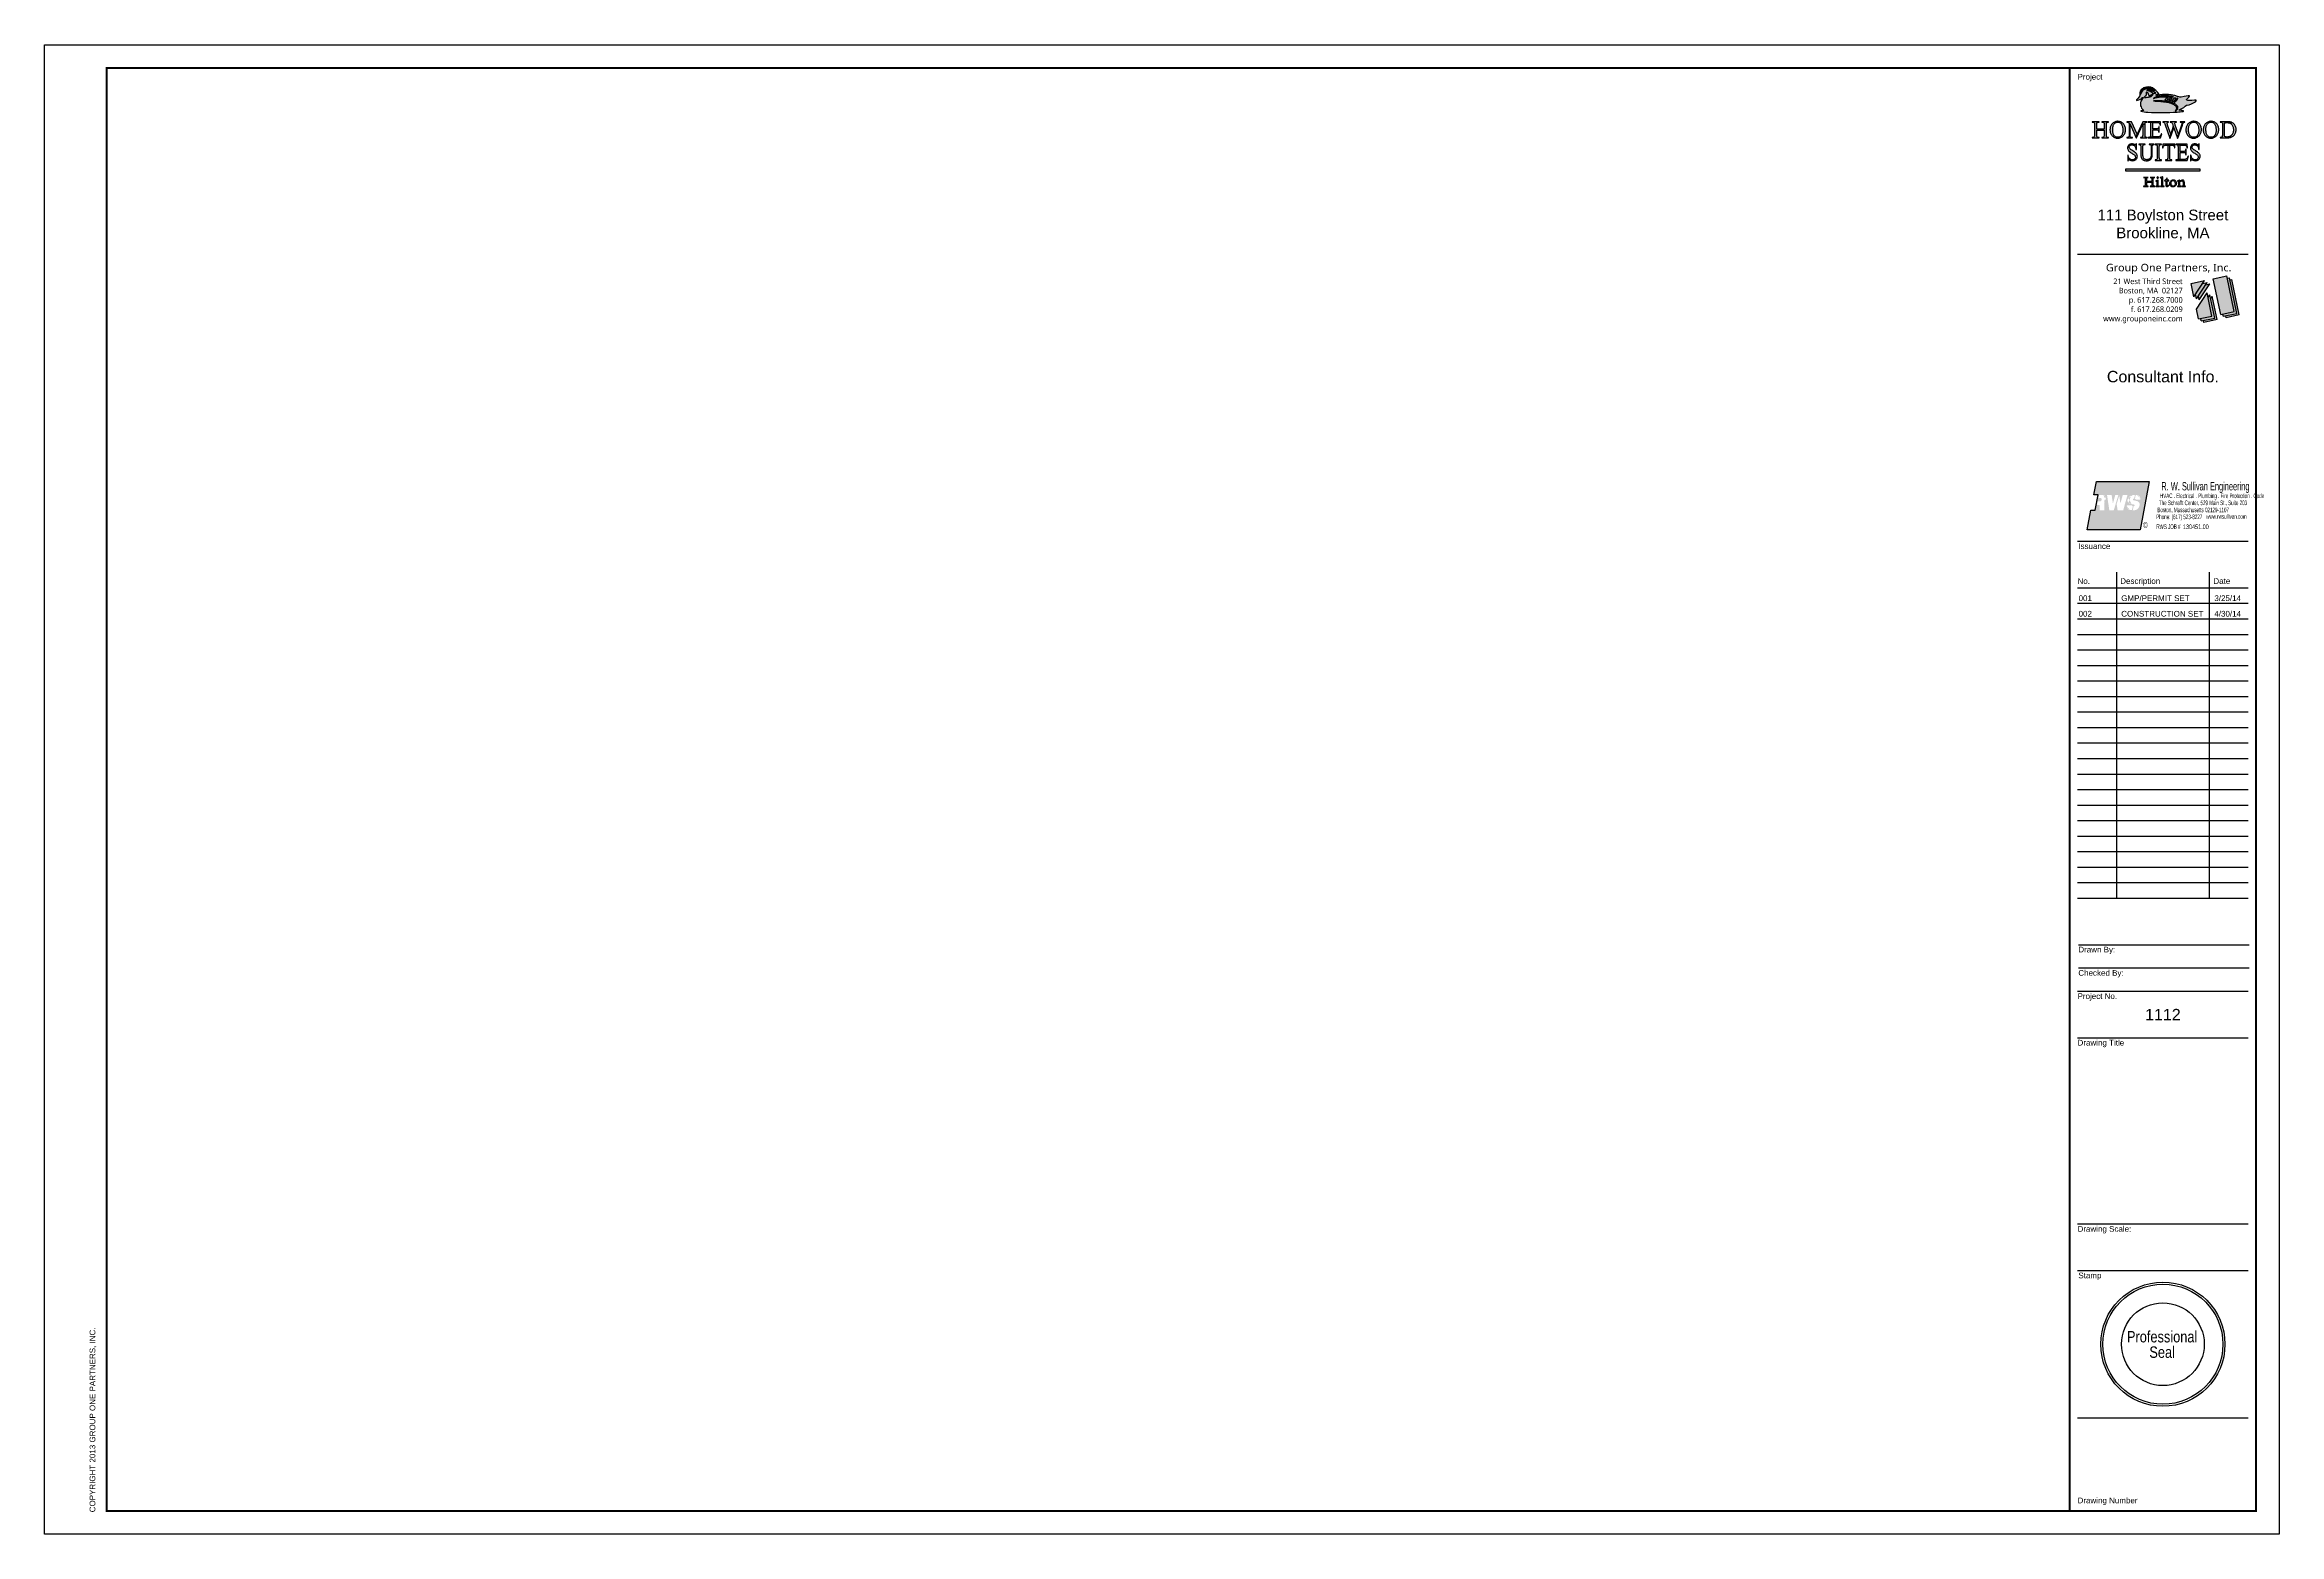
# Model space of a CAD drawing. Extents: x -0.1 to 35.9, y -0.1 to 23.9.
import ezdxf
from ezdxf.enums import TextEntityAlignment as Align

# ---------------------------------------------------------------- set-up
doc = ezdxf.new("R2010")
doc.units = 0
doc.header["$LTSCALE"] = 48
doc.header["$MEASUREMENT"] = 0
for name, color, linetype in [('0-BORDER', 7, 'Continuous'), ('0-BORDER-TXT', 2, 'Continuous'), ('title infomraiton', 7, 'Continuous')]:
    doc.layers.add(name, color=color, linetype=linetype)
doc.layers.add('G-ANNO-TITL', color=7, linetype='Continuous', true_color=0x013668)
doc.styles.add('ARIAL', font='arial.ttf')
doc.styles.add('Arial Narrow', font='ARIALN.TTF', dxfattribs={"width": 0.75, "height": 0.09375})
doc.styles.add('Arial_1', font='arial.ttf', dxfattribs={"height": 0.092206})
doc.styles.add('RWSLogo', font='ARIALN.TTF', dxfattribs={"width": 0.75, "height": 0.09375})
doc.styles.get("Standard").update_dxf_attribs({"font": 'archs.shx'})

# ---------------------------------------------------------------- blocks, each defined once
blk = doc.blocks.new('RWS-3.5x2.0 Logo')
at = {"layer": 'G-ANNO-TITL'}
h = blk.add_hatch(color=256, dxfattribs=at)
h.dxf.hatch_style = 1
h.paths.add_polyline_path([(1.28, 0.958), (0.428, 0.958), (0.387, 0.74), (0.457, 0.74), (0.411, 0.494), (0.34, 0.494), (0.281, 0.179), (1.133, 0.179)])
h.paths.add_polyline_path([(0.783, 0.74), (0.709, 0.494), (0.637, 0.494), (0.6, 0.74), (0.674, 0.74), (0.695, 0.603), (0.733, 0.74)], flags=16)
h.paths.add_polyline_path([(0.797, 0.732), (0.816, 0.605), (0.854, 0.74), (0.93, 0.74), (0.861, 0.494), (0.77, 0.494), (0.755, 0.594)], flags=16)
edge = h.paths.add_edge_path(flags=16)
edge.add_arc((0.467, 0.682), 0.116, -13.158, 12.9276, ccw=False)
edge.add_arc((0.534, 0.67), 0.0475, 289.3325, 342.8742, ccw=False)
edge.add_arc((0.544, 0.614), 0.0128, 0, 60, ccw=False)
edge.add_line((0.557, 0.614), (0.557, 0.494))
edge.add_line((0.557, 0.494), (0.481, 0.494))
edge.add_line((0.481, 0.494), (0.481, 0.568))
edge.add_arc((0.471, 0.568), 0.0104, 0, 90)
edge.add_line((0.471, 0.578), (0.44, 0.578))
edge.add_line((0.44, 0.578), (0.451, 0.635))
edge.add_line((0.451, 0.635), (0.487, 0.635))
edge.add_arc((0.483, 0.666), 0.0313, 276.2577, 408.8792)
edge.add_line((0.504, 0.69), (0.461, 0.69))
edge.add_line((0.461, 0.69), (0.471, 0.74))
edge.add_line((0.471, 0.74), (0.542, 0.74))
edge.add_arc((0.524, 0.68), 0.0624, 26.2617, 73.6771, ccw=False)
edge = h.paths.add_edge_path(flags=16)
edge.add_arc((1.039, 0.632), 0.11, 102.0086, 116.7759, ccw=False)
edge.add_line((1.016, 0.74), (1.049, 0.74))
edge.add_line((1.049, 0.74), (1.038, 0.683))
edge.add_arc((1.033, 0.668), 0.015, 70.9301, 231.7853)
edge.add_arc((1.091, 0.828), 0.184, 248.6765, 262.4621)
edge.add_arc((1.051, 0.56), 0.0873, 35.442, 79.9313, ccw=False)
edge.add_line((1.123, 0.61), (1.124, 0.571))
edge.add_arc((1.038, 0.58), 0.0859, 283.18, 353.9283, ccw=False)
edge.add_line((1.058, 0.497), (1.046, 0.494))
edge.add_line((1.046, 0.494), (1.015, 0.494))
edge.add_line((1.015, 0.494), (1.028, 0.561))
edge.add_arc((1.024, 0.607), 0.0463, 274.3031, 291.5605)
edge.add_arc((1.034, 0.572), 0.0113, 311.0503, 405.6444)
edge.add_arc((1.014, 0.551), 0.0401, 46.8324, 96.8697)
edge.add_line((1.01, 0.591), (0.996, 0.591))
edge.add_arc((0.996, 0.662), 0.0706, 222.7889, 270, ccw=False)
edge.add_arc((0.988, 0.653), 0.0588, 139.6299, 221.449, ccw=False)
edge.add_arc((1.039, 0.627), 0.115, 115.7459, 146.3086, ccw=False)
edge = h.paths.add_edge_path(flags=16)
edge.add_line((0.919, 0.572), (0.997, 0.572))
edge.add_arc((1.028, 0.6), 0.0408, 221.9645, 251.7812)
edge.add_line((1.015, 0.561), (1.003, 0.495))
edge.add_line((1.003, 0.495), (0.971, 0.495))
edge.add_arc((0.988, 0.568), 0.0749, 213.7878, 256.8373, ccw=False)
edge.add_arc((1.042, 0.569), 0.123, 185.9379, 199.9753, ccw=False)
edge.add_arc((0.96, 0.565), 0.0416, 169.0926, 191.7873, ccw=False)
edge = h.paths.add_edge_path(flags=16)
edge.add_arc((1.066, -0.184), 0.924, 88.8321, 90.2382, ccw=False)
edge.add_arc((1.084, 0.706), 0.0334, 67.2235, 89.297, ccw=False)
edge.add_arc((1.07, 0.674), 0.0685, 0, 67.2235, ccw=False)
edge.add_line((1.139, 0.674), (1.139, 0.662))
edge.add_line((1.139, 0.662), (1.066, 0.662))
edge.add_arc((1.043, 0.656), 0.0239, 14.837, 72.1872)
edge.add_line((1.05, 0.679), (1.062, 0.74))
blk.add_lwpolyline([(0.281, 0.179), (0.34, 0.494), (0.411, 0.494), (0.457, 0.74), (0.387, 0.74), (0.428, 0.958), (1.28, 0.958), (1.133, 0.179), (0.281, 0.179)], dxfattribs=at)
at = {"style": 'RWSLogo', "width": 0.68}
for s, height, p in [('HVAC . Electrical . Plumbing . Fire Protection . Code', 0.07422, (1.454, 0.689)), ('Phone: (617) 523-8227 ', 0.07422, (1.392, 0.35)), ('Boston, Massachusetts 02129-1107', 0.07422, (1.412, 0.462)), ('The Schrafft Center, 529 Main St., Suite 203', 0.07422, (1.436, 0.576)), ('www.rwsullivan.com', 0.07422, (2.198, 0.356)), ('RWS JOB #', 0.0742, (1.395, 0.191))]:
    blk.add_text(s, height=height, dxfattribs=at).set_placement(p)
at = {"insert": (1.475, 0.947), "char_height": 0.13359, "width": 1.88675, "attachment_point": 1, "style": 'RWSLogo'}
blk.add_mtext('R. W. Sullivan Engineering', dxfattribs=at)
at = {"style": 'RWSLogo', "width": 0.75}
blk.add_attdef('RWS_JOB_NUMBER', (1.823, 0.191), '', height=0.0742, dxfattribs=at)
at = {"layer": 'G-ANNO-TITL', "insert": (1.218, 0.255), "char_height": 0.0938, "width": 0.15184, "attachment_point": 5, "line_spacing_factor": 1.25, "style": 'Arial Narrow'}
blk.add_mtext('©', dxfattribs=at)
blk = doc.blocks.new('GOP Logo')
at = {"layer": 'title infomraiton'}
h = blk.add_hatch(color=250, dxfattribs=at)
h.paths.add_polyline_path([(0.005, 0.334), (-0.103, 0.312), (-0.08, 0.204)])
h.paths.add_polyline_path([(0.025, 0.236), (-0.06, 0.106), (-0.043, 0.027), (0.064, 0.049)])
h.paths.add_polyline_path([(0.182, 0.371), (0.075, 0.349), (0.134, 0.064), (0.241, 0.086)])
h = blk.add_hatch(color=8, dxfattribs=at)
h.paths.add_polyline_path([(0.026, 0.32), (-0.01, 0.312), (-0.067, 0.225), (-0.059, 0.188)])
h.paths.add_polyline_path([(0.047, 0.221), (0.033, 0.199), (0.064, 0.049), (-0.026, 0.03), (-0.022, 0.012), (0.086, 0.034)])
h.paths.add_polyline_path([(0.263, 0.071), (0.204, 0.357), (0.186, 0.353), (0.241, 0.086), (0.151, 0.067), (0.155, 0.049)])
h = blk.add_hatch(color=244, dxfattribs=at)
h.paths.add_polyline_path([(0.046, 0.307), (0.014, 0.301), (-0.044, 0.212), (-0.037, 0.179)])
h.paths.add_polyline_path([(0.067, 0.209), (0.054, 0.189), (0.086, 0.034), (-0.003, 0.016), (0, 0), (0.106, 0.022)])
h.paths.add_polyline_path([(0.283, 0.059), (0.224, 0.344), (0.207, 0.341), (0.263, 0.071), (0.174, 0.053), (0.177, 0.037)])
at = {"layer": 'title infomraiton', "color": 250}
for p, q in [((0.075, 0.349), (0.182, 0.371)), ((0.241, 0.086), (0.182, 0.371)), ((-0.103, 0.312), (0.005, 0.334)), ((-0.08, 0.204), (-0.103, 0.312)), ((-0.08, 0.204), (0.005, 0.334)), ((-0.06, 0.106), (0.025, 0.236)), ((0.064, 0.049), (0.025, 0.236)), ((0.134, 0.064), (0.075, 0.349)), ((-0.043, 0.027), (-0.06, 0.106)), ((-0.043, 0.027), (0.064, 0.049)), ((0.134, 0.064), (0.241, 0.086))]:
    blk.add_line(p, q, dxfattribs=at)
at = {"layer": 'title infomraiton', "color": 8}
for p, q in [((-0.059, 0.188), (-0.067, 0.225)), ((-0.059, 0.188), (0.026, 0.32)), ((-0.01, 0.312), (0.026, 0.32)), ((0.033, 0.199), (0.047, 0.221)), ((0.086, 0.034), (0.047, 0.221)), ((0.186, 0.353), (0.204, 0.357)), ((0.263, 0.071), (0.204, 0.357)), ((-0.022, 0.012), (-0.026, 0.03)), ((-0.022, 0.012), (0.086, 0.034)), ((0.155, 0.049), (0.151, 0.067)), ((0.155, 0.049), (0.263, 0.071))]:
    blk.add_line(p, q, dxfattribs=at)
at = {"layer": 'title infomraiton', "color": 244}
for p, q in [((-0.037, 0.179), (-0.044, 0.212)), ((-0.037, 0.179), (0.046, 0.307)), ((0.014, 0.301), (0.046, 0.307)), ((0.054, 0.189), (0.067, 0.209)), ((0.106, 0.022), (0.067, 0.209)), ((0.207, 0.341), (0.224, 0.344)), ((0.283, 0.059), (0.224, 0.344)), ((0, 0), (-0.003, 0.016)), ((0.106, 0.022), (0, 0)), ((0.177, 0.037), (0.174, 0.053)), ((0.283, 0.059), (0.177, 0.037))]:
    blk.add_line(p, q, dxfattribs=at)
blk = doc.blocks.new('G1 Logo')
at = {"layer": 'title infomraiton', "xscale": 1.830626393072401, "yscale": 1.830626393072401, "zscale": 1.830626393072401}
blk.add_blockref('GOP Logo', (0.31, -0.841), dxfattribs=at)
at = {"layer": 'title infomraiton', "attachment_point": 3}
for s, insert, char_height, width in [('{\\fLucida Sans|b0|i0|c0|p34;\\W1.1;\\C244;\\c3022000;Group One Partners, Inc.}', (0.713, 0.016), 0.10963, 3.49784), ('{\\fLucida Sans|b0|i0|c0|p34;\\C251;\\c5526612;21 West Third Street\\PBoston, MA  02127\\Pp. 617.268.7000\\Pf. 617.268.0209\\P\\C256;www.grouponeinc.com}', (-0.001, -0.199), 0.08186, 5.22344)]:
    blk.add_mtext(s, dxfattribs=dict(at, insert=insert, char_height=char_height, width=width))
blk = doc.blocks.new('HS LOGO')
at = {"layer": '0-BORDER-TXT'}
h = blk.add_hatch(color=256, dxfattribs=at)
h.dxf.hatch_style = 1
h.paths.add_polyline_path([(0.335, 1.024), (0.359, 1.044), (0.38, 1.057), (0.391, 1.06), (0.421, 1.067), (0.46, 1.08), (0.493, 1.095), (0.526, 1.115), (0.537, 1.131), (0.536, 1.137), (0.508, 1.138), (0.464, 1.136), (0.437, 1.135), (0.413, 1.132), (0.401, 1.134), (0.391, 1.14), (0.383, 1.147), (0.383, 1.151), (0.388, 1.156), (0.399, 1.166), (0.418, 1.186), (0.428, 1.202), (0.426, 1.21), (0.409, 1.208), (0.377, 1.202), (0.341, 1.196), (0.294, 1.188), (0.272, 1.187), (0.255, 1.191), (0.233, 1.2), (0.19, 1.215), (0.132, 1.227), (0.089, 1.231), (0.046, 1.232), (-0.005, 1.231), (-0.047, 1.225), (-0.078, 1.22), (-0.102, 1.214), (-0.11, 1.214), (-0.11, 1.233), (-0.085, 1.236), (-0.064, 1.237), (-0.064, 1.24), (-0.089, 1.267), (-0.113, 1.293), (-0.14, 1.319), (-0.166, 1.339), (-0.194, 1.349), (-0.225, 1.353), (-0.263, 1.351), (-0.29, 1.345), (-0.31, 1.337), (-0.331, 1.324), (-0.35, 1.308), (-0.366, 1.283), (-0.374, 1.255), (-0.373, 1.233), (-0.371, 1.21), (-0.385, 1.189), (-0.399, 1.17), (-0.414, 1.155), (-0.424, 1.145), (-0.425, 1.135), (-0.408, 1.137), (-0.385, 1.144), (-0.36, 1.154), (-0.341, 1.165), (-0.33, 1.18), (-0.311, 1.189), (-0.327, 1.164), (-0.346, 1.14), (-0.355, 1.121), (-0.36, 1.097), (-0.361, 1.076), (-0.359, 1.048), (-0.352, 1.033), (-0.342, 1.01), (-0.319, 0.985), (-0.307, 0.974, 0.075703), (-0.356, 0.965, 0.749814), (-0.356, 0.961, 0.040346), (-0.245, 0.946, 0.027253), (0.231, 0.948, 0.036874), (0.328, 0.959, 0.753125), (0.328, 0.968, 0.07672), (0.256, 0.977), (0.275, 0.989), (0.305, 1.006)])
h.paths.add_polyline_path([(-0.015, 1.118), (-0.02, 1.119), (-0.026, 1.12), (-0.031, 1.12), (-0.036, 1.121), (-0.042, 1.121), (-0.047, 1.121), (-0.053, 1.121), (-0.058, 1.122), (-0.064, 1.122), (-0.069, 1.122), (-0.074, 1.123), (-0.08, 1.124), (-0.085, 1.124), (-0.09, 1.124), (-0.096, 1.125), (-0.101, 1.125), (-0.106, 1.125), (-0.112, 1.125), (-0.117, 1.126), (-0.122, 1.126), (-0.127, 1.126), (-0.133, 1.127), (-0.138, 1.127), (-0.143, 1.127), (-0.149, 1.128), (-0.147, 1.129), (-0.147, 1.129), (-0.147, 1.129), (-0.144, 1.129), (-0.142, 1.13), (-0.14, 1.13), (-0.138, 1.131), (-0.135, 1.131), (-0.133, 1.131), (-0.13, 1.131), (-0.127, 1.131), (-0.122, 1.13), (-0.116, 1.13), (-0.11, 1.13), (-0.105, 1.13), (-0.099, 1.13), (-0.094, 1.13), (-0.088, 1.13), (-0.083, 1.13), (-0.077, 1.13), (-0.071, 1.13), (-0.066, 1.13), (-0.06, 1.13), (-0.054, 1.13), (-0.049, 1.13), (-0.043, 1.129), (-0.037, 1.129), (-0.032, 1.128), (-0.027, 1.128), (-0.021, 1.127), (-0.016, 1.127), (-0.011, 1.127), (-0.005, 1.126), (0, 1.126), (0.005, 1.126), (0.011, 1.125), (0.016, 1.125), (0.021, 1.125), (0.027, 1.124), (0.032, 1.124), (0.038, 1.123), (0.044, 1.122), (0.049, 1.122), (0.054, 1.121), (0.059, 1.12), (0.064, 1.119), (0.068, 1.118), (0.073, 1.117), (0.078, 1.117), (0.083, 1.116), (0.088, 1.115), (0.093, 1.114), (0.098, 1.113), (0.103, 1.113), (0.108, 1.111), (0.112, 1.11), (0.118, 1.109), (0.123, 1.108), (0.128, 1.106), (0.132, 1.105), (0.136, 1.104), (0.14, 1.102), (0.144, 1.101), (0.149, 1.1), (0.153, 1.098), (0.157, 1.097), (0.161, 1.095), (0.165, 1.093), (0.169, 1.092), (0.174, 1.09), (0.178, 1.088), (0.182, 1.086), (0.186, 1.084), (0.19, 1.082), (0.195, 1.079), (0.202, 1.075), (0.208, 1.071), (0.215, 1.066), (0.221, 1.061), (0.227, 1.055), (0.232, 1.049), (0.236, 1.042), (0.24, 1.035), (0.241, 1.031), (0.241, 1.028), (0.241, 1.024), (0.241, 1.02), (0.24, 1.011), (0.238, 1.003), (0.234, 0.996), (0.23, 0.989), (0.224, 0.982), (0.218, 0.976), (0.213, 0.97), (0.206, 0.964), (0.206, 0.964), (0.205, 0.964), (0.204, 0.963), (0.204, 0.963), (0.203, 0.963), (0.202, 0.963), (0.2, 0.964), (0.204, 0.971), (0.207, 0.977), (0.21, 0.983), (0.213, 0.99), (0.215, 0.996), (0.217, 1.003), (0.217, 1.01), (0.217, 1.018), (0.216, 1.027), (0.213, 1.035), (0.209, 1.042), (0.203, 1.049), (0.196, 1.054), (0.189, 1.06), (0.182, 1.065), (0.175, 1.071), (0.171, 1.073), (0.167, 1.075), (0.163, 1.077), (0.159, 1.079), (0.155, 1.081), (0.151, 1.083), (0.147, 1.085), (0.143, 1.087), (0.139, 1.088), (0.135, 1.09), (0.131, 1.092), (0.127, 1.093), (0.123, 1.095), (0.119, 1.096), (0.115, 1.097), (0.111, 1.099), (0.108, 1.099), (0.107, 1.099), (0.105, 1.1), (0.103, 1.101), (0.094, 1.103), (0.072, 1.106), (0.066, 1.108), (0.06, 1.109), (0.054, 1.11), (0.048, 1.111), (0.042, 1.112), (0.036, 1.112), (0.029, 1.113), (0.023, 1.114), (0.017, 1.115), (0.012, 1.115), (0.006, 1.116), (0.001, 1.117), (-0.005, 1.117), (-0.01, 1.118)], flags=16)
h.paths.add_polyline_path([(0.032, 1.14), (0.031, 1.14), (0.035, 1.146), (0.039, 1.15), (0.042, 1.155), (0.046, 1.16), (0.05, 1.164), (0.054, 1.168), (0.058, 1.171), (0.064, 1.174), (0.086, 1.173), (0.087, 1.172), (0.087, 1.171), (0.087, 1.17), (0.086, 1.166), (0.084, 1.161), (0.082, 1.156), (0.079, 1.152), (0.076, 1.149), (0.073, 1.145), (0.069, 1.142), (0.065, 1.139), (0.036, 1.138), (0.035, 1.138), (0.033, 1.139), (0.033, 1.139)], flags=16)
h.paths.add_polyline_path([(0.095, 1.138), (0.094, 1.138), (0.094, 1.139), (0.093, 1.14), (0.094, 1.142), (0.095, 1.144), (0.096, 1.145), (0.096, 1.147), (0.105, 1.162), (0.107, 1.163), (0.108, 1.165), (0.109, 1.167), (0.11, 1.169), (0.111, 1.17), (0.112, 1.172), (0.114, 1.173), (0.116, 1.174), (0.149, 1.174), (0.149, 1.172), (0.149, 1.171), (0.126, 1.137), (0.125, 1.136), (0.124, 1.136), (0.122, 1.135), (0.121, 1.135), (0.12, 1.134), (0.119, 1.134)], flags=16)
h.paths.add_polyline_path([(-0.046, 1.192), (-0.051, 1.191), (-0.056, 1.191), (-0.062, 1.19), (-0.067, 1.19), (-0.072, 1.189), (-0.077, 1.188), (-0.082, 1.187), (-0.087, 1.186), (-0.092, 1.185), (-0.114, 1.181), (-0.147, 1.168), (-0.148, 1.167), (-0.149, 1.167), (-0.151, 1.166), (-0.151, 1.167), (-0.151, 1.169), (-0.151, 1.169), (-0.15, 1.169), (-0.149, 1.17), (-0.148, 1.17), (-0.147, 1.171), (-0.143, 1.174), (-0.139, 1.176), (-0.135, 1.178), (-0.132, 1.18), (-0.128, 1.182), (-0.124, 1.184), (-0.12, 1.186), (-0.116, 1.188), (-0.112, 1.189), (-0.108, 1.191), (-0.105, 1.192), (-0.101, 1.194), (-0.096, 1.195), (-0.092, 1.196), (-0.088, 1.197), (-0.084, 1.198), (-0.075, 1.201), (-0.071, 1.201), (-0.068, 1.202), (-0.064, 1.203), (-0.06, 1.203), (-0.056, 1.204), (-0.053, 1.205), (-0.049, 1.205), (-0.045, 1.205), (-0.041, 1.206), (-0.037, 1.206), (-0.033, 1.207), (-0.029, 1.207), (-0.025, 1.208), (-0.021, 1.208), (-0.017, 1.209), (-0.013, 1.209), (-0.007, 1.209), (-0.002, 1.209), (0.004, 1.209), (0.009, 1.209), (0.015, 1.209), (0.021, 1.209), (0.026, 1.209), (0.032, 1.209), (0.037, 1.209), (0.043, 1.209), (0.049, 1.209), (0.054, 1.209), (0.06, 1.209), (0.066, 1.208), (0.072, 1.208), (0.078, 1.207), (0.083, 1.207), (0.088, 1.207), (0.093, 1.206), (0.099, 1.206), (0.104, 1.206), (0.108, 1.205), (0.114, 1.205), (0.119, 1.204), (0.124, 1.203), (0.129, 1.203), (0.134, 1.202), (0.139, 1.201), (0.144, 1.2), (0.149, 1.199), (0.154, 1.198), (0.159, 1.197), (0.161, 1.196), (0.163, 1.196), (0.164, 1.196), (0.166, 1.196), (0.168, 1.195), (0.169, 1.195), (0.171, 1.194), (0.172, 1.193), (0.172, 1.192), (0.172, 1.192), (0.172, 1.191), (0.167, 1.192), (0.161, 1.192), (0.156, 1.192), (0.15, 1.193), (0.144, 1.193), (0.139, 1.193), (0.133, 1.194), (0.128, 1.194), (0.122, 1.194), (0.116, 1.195), (0.111, 1.195), (0.105, 1.195), (0.099, 1.195), (0.093, 1.195), (0.087, 1.195), (0.082, 1.195), (0.076, 1.195), (0.071, 1.195), (0.065, 1.195), (0.06, 1.195), (0.054, 1.195), (0.048, 1.195), (0.043, 1.195), (0.037, 1.195), (0.032, 1.195), (0.026, 1.195), (0.02, 1.195), (0.014, 1.195), (0.008, 1.195), (0.003, 1.194), (-0.003, 1.194), (-0.009, 1.193), (-0.014, 1.193), (-0.02, 1.193), (-0.025, 1.193), (-0.03, 1.193), (-0.035, 1.192), (-0.041, 1.192)], flags=16)
h.paths.add_polyline_path([(0.145, 1.126), (0.145, 1.127), (0.145, 1.129), (0.145, 1.13), (0.181, 1.173), (0.21, 1.173), (0.211, 1.172), (0.211, 1.171), (0.212, 1.171), (0.211, 1.168), (0.21, 1.166), (0.21, 1.165), (0.209, 1.163), (0.204, 1.157), (0.2, 1.151), (0.196, 1.145), (0.191, 1.139), (0.186, 1.134), (0.181, 1.129), (0.175, 1.125), (0.168, 1.122), (0.167, 1.122), (0.165, 1.122), (0.164, 1.122), (0.163, 1.122)], flags=16)
h.paths.add_polyline_path([(0.184, 1.109), (0.185, 1.11), (0.186, 1.112), (0.187, 1.113), (0.188, 1.114), (0.235, 1.171), (0.236, 1.171), (0.238, 1.171), (0.239, 1.171), (0.24, 1.171), (0.241, 1.17), (0.242, 1.167), (0.242, 1.166), (0.235, 1.153), (0.233, 1.152), (0.232, 1.15), (0.231, 1.148), (0.229, 1.146), (0.228, 1.145), (0.228, 1.145), (0.228, 1.144), (0.226, 1.142), (0.225, 1.14), (0.224, 1.138), (0.222, 1.137), (0.222, 1.136), (0.221, 1.135), (0.22, 1.134), (0.192, 1.108), (0.191, 1.108), (0.189, 1.108), (0.187, 1.107), (0.186, 1.108), (0.185, 1.108)], flags=16)
h.paths.add_polyline_path([(-0.184, 1.204), (-0.191, 1.2), (-0.199, 1.196), (-0.206, 1.193), (-0.211, 1.193), (-0.217, 1.192), (-0.222, 1.191), (-0.227, 1.191), (-0.232, 1.19), (-0.237, 1.189), (-0.242, 1.189), (-0.247, 1.188), (-0.252, 1.188), (-0.257, 1.187), (-0.262, 1.186), (-0.267, 1.186), (-0.272, 1.185), (-0.277, 1.185), (-0.282, 1.184), (-0.288, 1.183), (-0.29, 1.182), (-0.291, 1.183), (-0.292, 1.183), (-0.293, 1.184), (-0.294, 1.185), (-0.297, 1.195), (-0.293, 1.198), (-0.288, 1.201), (-0.284, 1.204), (-0.28, 1.208), (-0.276, 1.211), (-0.273, 1.215), (-0.27, 1.22), (-0.268, 1.225), (-0.268, 1.251), (-0.269, 1.253), (-0.269, 1.255), (-0.27, 1.256), (-0.27, 1.258), (-0.271, 1.259), (-0.271, 1.26), (-0.271, 1.261), (-0.271, 1.263), (-0.271, 1.264), (-0.27, 1.265), (-0.268, 1.266), (-0.244, 1.256), (-0.243, 1.255), (-0.241, 1.253), (-0.24, 1.252), (-0.239, 1.25), (-0.225, 1.213), (-0.223, 1.212), (-0.222, 1.212), (-0.221, 1.211), (-0.22, 1.211), (-0.218, 1.211), (-0.217, 1.211), (-0.209, 1.213), (-0.2, 1.215), (-0.193, 1.218), (-0.186, 1.223), (-0.179, 1.229), (-0.174, 1.235), (-0.169, 1.241), (-0.164, 1.248), (-0.164, 1.25), (-0.164, 1.252), (-0.164, 1.254), (-0.164, 1.255), (-0.167, 1.258), (-0.17, 1.26), (-0.172, 1.262), (-0.175, 1.264), (-0.179, 1.266), (-0.182, 1.268), (-0.186, 1.27), (-0.189, 1.272), (-0.193, 1.275), (-0.196, 1.277), (-0.2, 1.28), (-0.204, 1.282), (-0.208, 1.285), (-0.212, 1.287), (-0.216, 1.288), (-0.221, 1.29), (-0.225, 1.291), (-0.229, 1.292), (-0.234, 1.294), (-0.238, 1.294), (-0.242, 1.295), (-0.247, 1.295), (-0.252, 1.295), (-0.256, 1.295), (-0.256, 1.295), (-0.257, 1.295), (-0.258, 1.297), (-0.257, 1.298), (-0.257, 1.298), (-0.256, 1.299), (-0.256, 1.299), (-0.249, 1.302), (-0.243, 1.303), (-0.236, 1.303), (-0.23, 1.304), (-0.223, 1.303), (-0.216, 1.302), (-0.21, 1.302), (-0.203, 1.3), (-0.127, 1.263), (-0.125, 1.263), (-0.124, 1.262), (-0.123, 1.262), (-0.122, 1.262), (-0.121, 1.26), (-0.119, 1.259), (-0.118, 1.259), (-0.116, 1.257), (-0.116, 1.254), (-0.118, 1.253), (-0.151, 1.25), (-0.152, 1.25), (-0.153, 1.249), (-0.154, 1.248), (-0.154, 1.248), (-0.156, 1.245), (-0.157, 1.241), (-0.159, 1.238), (-0.16, 1.233), (-0.163, 1.226), (-0.168, 1.22), (-0.172, 1.214), (-0.178, 1.209)], flags=16)
h.paths.add_polyline_path([(-0.133, 1.288), (-0.149, 1.289), (-0.154, 1.291), (-0.159, 1.294), (-0.163, 1.296), (-0.167, 1.3), (-0.171, 1.303), (-0.176, 1.307), (-0.18, 1.31), (-0.185, 1.313), (-0.189, 1.316), (-0.194, 1.318), (-0.199, 1.32), (-0.203, 1.322), (-0.208, 1.323), (-0.213, 1.325), (-0.218, 1.326), (-0.223, 1.327), (-0.228, 1.328), (-0.232, 1.329), (-0.238, 1.33), (-0.243, 1.33), (-0.248, 1.33), (-0.253, 1.329), (-0.259, 1.329), (-0.264, 1.328), (-0.272, 1.326), (-0.28, 1.323), (-0.288, 1.319), (-0.296, 1.315), (-0.303, 1.31), (-0.31, 1.304), (-0.316, 1.298), (-0.322, 1.291), (-0.327, 1.284), (-0.332, 1.278), (-0.337, 1.271), (-0.341, 1.264), (-0.345, 1.256), (-0.349, 1.249), (-0.353, 1.242), (-0.358, 1.234), (-0.358, 1.234), (-0.36, 1.233), (-0.36, 1.233), (-0.361, 1.234), (-0.362, 1.235), (-0.362, 1.235), (-0.361, 1.246), (-0.337, 1.296), (-0.335, 1.298), (-0.334, 1.3), (-0.332, 1.302), (-0.331, 1.303), (-0.331, 1.304), (-0.33, 1.305), (-0.33, 1.306), (-0.329, 1.306), (-0.328, 1.307), (-0.327, 1.308), (-0.291, 1.331), (-0.29, 1.332), (-0.289, 1.333), (-0.287, 1.333), (-0.285, 1.334), (-0.282, 1.334), (-0.281, 1.335), (-0.28, 1.335), (-0.274, 1.337), (-0.268, 1.338), (-0.263, 1.338), (-0.257, 1.339), (-0.251, 1.34), (-0.246, 1.34), (-0.24, 1.34), (-0.234, 1.34), (-0.228, 1.34), (-0.223, 1.339), (-0.217, 1.338), (-0.211, 1.338), (-0.206, 1.336), (-0.2, 1.335), (-0.194, 1.333), (-0.189, 1.331), (-0.182, 1.327), (-0.175, 1.323), (-0.169, 1.318), (-0.163, 1.313), (-0.156, 1.308), (-0.15, 1.303), (-0.143, 1.298), (-0.136, 1.294), (-0.135, 1.294), (-0.135, 1.292), (-0.133, 1.291), (-0.133, 1.29), (-0.133, 1.289)], flags=16)
h = blk.add_hatch(color=256, dxfattribs=at)
h.dxf.hatch_style = 1
h.paths.add_polyline_path([(-0.911, 0.747), (-0.911, 0.757), (-0.909, 0.772), (-0.9, 0.782), (-0.883, 0.786), (-0.874, 0.786), (-0.874, 0.793), (-0.984, 0.793), (-0.984, 0.786), (-0.975, 0.786), (-0.957, 0.781), (-0.949, 0.773), (-0.948, 0.768), (-0.947, 0.747), (-0.947, 0.672), (-1.066, 0.672), (-0.947, 0.658), (-0.947, 0.579), (-0.948, 0.563), (-0.952, 0.549), (-0.957, 0.544), (-0.975, 0.54), (-0.984, 0.54), (-0.984, 0.533), (-0.874, 0.533), (-0.874, 0.54), (-0.883, 0.54), (-0.883, 0.54), (-0.901, 0.545), (-0.908, 0.553), (-0.91, 0.558), (-0.911, 0.579)])
h.paths.add_polyline_path([(-1.066, 0.757), (-1.064, 0.772), (-1.056, 0.782), (-1.038, 0.786), (-1.029, 0.786), (-1.029, 0.793), (-1.139, 0.793), (-1.139, 0.786), (-1.13, 0.786), (-1.13, 0.786), (-1.112, 0.781), (-1.105, 0.773), (-1.103, 0.768), (-1.102, 0.747), (-1.102, 0.579), (-1.103, 0.563), (-1.107, 0.549), (-1.112, 0.544), (-1.13, 0.54), (-1.139, 0.54), (-1.139, 0.533), (-1.029, 0.533), (-1.029, 0.54), (-1.038, 0.54), (-1.056, 0.545), (-1.064, 0.553), (-1.065, 0.558), (-1.066, 0.579), (-1.066, 0.658), (-0.947, 0.658), (-1.066, 0.672), (-1.066, 0.747)])
h.paths.add_polyline_path([(-0.809, 0.665), (-0.809, 0.677), (-0.808, 0.692), (-0.806, 0.705), (-0.803, 0.718), (-0.8, 0.73), (-0.795, 0.74), (-0.79, 0.75), (-0.783, 0.759), (-0.774, 0.769), (-0.765, 0.776), (-0.754, 0.781), (-0.742, 0.784), (-0.729, 0.785), (-0.78, 0.787), (-0.791, 0.781), (-0.801, 0.773), (-0.811, 0.765), (-0.819, 0.757), (-0.827, 0.747), (-0.834, 0.737), (-0.84, 0.726), (-0.844, 0.715), (-0.848, 0.703), (-0.851, 0.691), (-0.852, 0.678), (-0.853, 0.664), (-0.853, 0.657), (-0.852, 0.644), (-0.85, 0.63), (-0.847, 0.618), (-0.843, 0.606), (-0.838, 0.595), (-0.832, 0.584), (-0.825, 0.574), (-0.817, 0.565), (-0.808, 0.557), (-0.798, 0.549), (-0.788, 0.542), (-0.777, 0.537), (-0.766, 0.532), (-0.754, 0.529), (-0.741, 0.528), (-0.728, 0.527), (-0.715, 0.528), (-0.703, 0.529), (-0.691, 0.532), (-0.68, 0.537), (-0.728, 0.541), (-0.729, 0.541), (-0.741, 0.542), (-0.753, 0.545), (-0.764, 0.55), (-0.774, 0.557), (-0.783, 0.567), (-0.789, 0.576), (-0.795, 0.586), (-0.799, 0.597), (-0.803, 0.609), (-0.806, 0.621), (-0.808, 0.635), (-0.809, 0.649)])
h.paths.add_polyline_path([(-0.603, 0.651), (-0.602, 0.664), (-0.602, 0.668), (-0.603, 0.682), (-0.605, 0.695), (-0.608, 0.707), (-0.612, 0.719), (-0.617, 0.73), (-0.623, 0.741), (-0.63, 0.751), (-0.639, 0.761), (-0.646, 0.768), (-0.656, 0.776), (-0.666, 0.783), (-0.677, 0.789), (-0.688, 0.793), (-0.7, 0.796), (-0.712, 0.798), (-0.725, 0.799), (-0.732, 0.799), (-0.745, 0.797), (-0.757, 0.795), (-0.769, 0.791), (-0.78, 0.787), (-0.729, 0.785), (-0.725, 0.785), (-0.712, 0.783), (-0.7, 0.78), (-0.689, 0.775), (-0.68, 0.768), (-0.671, 0.758), (-0.664, 0.749), (-0.659, 0.739), (-0.655, 0.728), (-0.652, 0.717), (-0.649, 0.704), (-0.647, 0.69), (-0.646, 0.675), (-0.645, 0.659), (-0.645, 0.653), (-0.646, 0.637), (-0.648, 0.623), (-0.65, 0.61), (-0.654, 0.598), (-0.658, 0.587), (-0.663, 0.578), (-0.669, 0.569), (-0.673, 0.564), (-0.682, 0.556), (-0.693, 0.549), (-0.704, 0.544), (-0.716, 0.542), (-0.728, 0.541), (-0.68, 0.537), (-0.669, 0.542), (-0.658, 0.549), (-0.648, 0.557), (-0.639, 0.566), (-0.635, 0.57), (-0.627, 0.58), (-0.621, 0.591), (-0.615, 0.601), (-0.61, 0.613), (-0.607, 0.625), (-0.604, 0.638)])
h.paths.add_polyline_path([(-0.508, 0.793), (-0.581, 0.793), (-0.581, 0.786), (-0.568, 0.785), (-0.557, 0.782), (-0.548, 0.773), (-0.546, 0.763), (-0.528, 0.752), (-0.429, 0.533), (-0.416, 0.59)])
h.paths.add_polyline_path([(-0.514, 0.542), (-0.523, 0.548), (-0.524, 0.551), (-0.527, 0.561), (-0.528, 0.578), (-0.528, 0.752), (-0.546, 0.763), (-0.545, 0.748), (-0.545, 0.578), (-0.545, 0.574), (-0.546, 0.559), (-0.549, 0.55), (-0.55, 0.549), (-0.559, 0.542), (-0.572, 0.54), (-0.581, 0.54), (-0.581, 0.533), (-0.492, 0.533), (-0.492, 0.54), (-0.501, 0.54)], flags=17)
h.paths.add_polyline_path([(-0.287, 0.767), (-0.284, 0.776), (-0.283, 0.777), (-0.274, 0.784), (-0.261, 0.786), (-0.252, 0.786), (-0.252, 0.793), (-0.324, 0.793), (-0.416, 0.59), (-0.429, 0.533), (-0.423, 0.533), (-0.324, 0.752), (-0.288, 0.752)])
h.paths.add_polyline_path([(-0.288, 0.748), (-0.288, 0.752), (-0.324, 0.752), (-0.324, 0.578), (-0.324, 0.574), (-0.326, 0.559), (-0.328, 0.55), (-0.329, 0.549), (-0.338, 0.542), (-0.351, 0.54), (-0.36, 0.54), (-0.36, 0.533), (-0.252, 0.533), (-0.252, 0.54), (-0.261, 0.54), (-0.273, 0.542), (-0.283, 0.548), (-0.284, 0.551), (-0.287, 0.561), (-0.288, 0.578)], flags=17)
h.paths.add_polyline_path([(-0.039, 0.793), (-0.236, 0.793), (-0.236, 0.786), (-0.227, 0.786), (-0.213, 0.784), (-0.093, 0.779), (-0.091, 0.779), (-0.076, 0.778), (-0.066, 0.776), (-0.061, 0.773), (-0.052, 0.764), (-0.051, 0.762), (-0.047, 0.751), (-0.043, 0.736), (-0.036, 0.736)])
h.paths.add_polyline_path([(-0.06, 0.714), (-0.067, 0.714), (-0.068, 0.704), (-0.071, 0.691), (-0.077, 0.683), (-0.08, 0.681), (-0.091, 0.677), (-0.107, 0.676), (-0.163, 0.676), (-0.107, 0.662), (-0.093, 0.661), (-0.083, 0.658), (-0.08, 0.657), (-0.072, 0.648), (-0.069, 0.639), (-0.067, 0.623), (-0.06, 0.623)])
h.paths.add_polyline_path([(-0.017, 0.598), (-0.024, 0.598), (-0.027, 0.593), (-0.034, 0.581), (-0.041, 0.571), (-0.048, 0.562), (-0.056, 0.556), (-0.067, 0.55), (-0.071, 0.549), (-0.083, 0.548), (-0.098, 0.547), (-0.142, 0.547), (-0.21, 0.544), (-0.214, 0.542), (-0.227, 0.54), (-0.236, 0.54), (-0.236, 0.533), (-0.039, 0.533)])
h.paths.add_polyline_path([(-0.163, 0.662), (-0.107, 0.662), (-0.163, 0.676), (-0.163, 0.779), (-0.093, 0.779), (-0.213, 0.784), (-0.204, 0.778), (-0.202, 0.776), (-0.2, 0.765), (-0.199, 0.748), (-0.199, 0.579), (-0.2, 0.563), (-0.201, 0.554), (-0.201, 0.554), (-0.21, 0.544), (-0.142, 0.547), (-0.144, 0.547), (-0.156, 0.549), (-0.161, 0.555), (-0.162, 0.56), (-0.163, 0.576)])
h.paths.add_polyline_path([(0.075, 0.739), (0.073, 0.748), (0.068, 0.762), (0.067, 0.77), (0.072, 0.781), (0.075, 0.783), (0.088, 0.786), (0.092, 0.786), (0.092, 0.793), (-0.003, 0.793), (-0.003, 0.786), (0.004, 0.786), (0.015, 0.782), (0.017, 0.781), (0.025, 0.771), (0.026, 0.77), (0.03, 0.76), (0.036, 0.743), (0.112, 0.527), (0.126, 0.593)])
h.paths.add_polyline_path([(0.177, 0.693), (0.168, 0.717), (0.126, 0.593), (0.112, 0.527), (0.119, 0.527)])
h.paths.add_polyline_path([(0.196, 0.747), (0.193, 0.76), (0.191, 0.769), (0.191, 0.77), (0.196, 0.781), (0.199, 0.783), (0.212, 0.786), (0.219, 0.786), (0.219, 0.793), (0.119, 0.793), (0.119, 0.786), (0.13, 0.785), (0.14, 0.78), (0.146, 0.774), (0.149, 0.769), (0.155, 0.757), (0.161, 0.739), (0.168, 0.717), (0.177, 0.693), (0.235, 0.527), (0.249, 0.593), (0.2, 0.735)])
h.paths.add_polyline_path([(0.314, 0.737), (0.318, 0.748), (0.322, 0.761), (0.326, 0.769), (0.329, 0.774), (0.338, 0.782), (0.341, 0.784), (0.354, 0.786), (0.354, 0.793), (0.278, 0.793), (0.278, 0.786), (0.285, 0.786), (0.296, 0.783), (0.303, 0.778), (0.306, 0.77), (0.305, 0.764), (0.303, 0.753), (0.298, 0.737), (0.249, 0.593), (0.235, 0.527), (0.243, 0.527)])
h.paths.add_polyline_path([(0.424, 0.73), (0.428, 0.74), (0.433, 0.75), (0.44, 0.759), (0.44, 0.76), (0.449, 0.769), (0.459, 0.776), (0.47, 0.781), (0.482, 0.784), (0.495, 0.785), (0.443, 0.787), (0.432, 0.781), (0.422, 0.773), (0.412, 0.765), (0.404, 0.757), (0.396, 0.747), (0.39, 0.737), (0.384, 0.726), (0.379, 0.715), (0.375, 0.703), (0.373, 0.691), (0.371, 0.678), (0.371, 0.664), (0.371, 0.657), (0.372, 0.644), (0.374, 0.63), (0.377, 0.618), (0.381, 0.606), (0.386, 0.595), (0.392, 0.584), (0.399, 0.574), (0.407, 0.565), (0.415, 0.557), (0.425, 0.549), (0.435, 0.542), (0.446, 0.537), (0.458, 0.532), (0.47, 0.529), (0.482, 0.528), (0.495, 0.527), (0.508, 0.528), (0.52, 0.529), (0.532, 0.532), (0.544, 0.537), (0.495, 0.541), (0.495, 0.541), (0.482, 0.542), (0.47, 0.545), (0.459, 0.55), (0.449, 0.557), (0.44, 0.567), (0.434, 0.576), (0.429, 0.586), (0.424, 0.597), (0.42, 0.609), (0.418, 0.621), (0.415, 0.635), (0.414, 0.649), (0.414, 0.665), (0.414, 0.677), (0.415, 0.692), (0.417, 0.705), (0.42, 0.718)])
h.paths.add_polyline_path([(0.62, 0.682), (0.618, 0.695), (0.615, 0.707), (0.611, 0.719), (0.606, 0.73), (0.6, 0.741), (0.593, 0.751), (0.585, 0.761), (0.578, 0.768), (0.568, 0.776), (0.557, 0.783), (0.546, 0.789), (0.535, 0.793), (0.523, 0.796), (0.511, 0.798), (0.498, 0.799), (0.491, 0.799), (0.478, 0.797), (0.466, 0.795), (0.454, 0.791), (0.443, 0.787), (0.495, 0.785), (0.498, 0.785), (0.511, 0.783), (0.523, 0.78), (0.534, 0.775), (0.544, 0.768), (0.552, 0.759), (0.553, 0.757), (0.559, 0.749), (0.564, 0.739), (0.568, 0.728), (0.572, 0.717), (0.574, 0.704), (0.576, 0.69), (0.578, 0.675), (0.578, 0.659), (0.578, 0.653), (0.577, 0.637), (0.575, 0.623), (0.573, 0.61), (0.57, 0.598), (0.565, 0.587), (0.56, 0.578), (0.555, 0.569), (0.55, 0.564), (0.541, 0.556), (0.531, 0.549), (0.52, 0.544), (0.508, 0.542), (0.495, 0.541), (0.544, 0.537), (0.555, 0.542), (0.565, 0.549), (0.575, 0.557), (0.584, 0.566), (0.588, 0.57), (0.596, 0.58), (0.603, 0.591), (0.608, 0.601), (0.613, 0.613), (0.616, 0.625), (0.619, 0.638), (0.621, 0.651), (0.621, 0.664), (0.621, 0.668)])
h.paths.add_polyline_path([(0.693, 0.649), (0.693, 0.665), (0.693, 0.677), (0.694, 0.692), (0.696, 0.705), (0.699, 0.718), (0.703, 0.73), (0.707, 0.74), (0.712, 0.75), (0.719, 0.759), (0.728, 0.769), (0.738, 0.776), (0.749, 0.781), (0.761, 0.784), (0.774, 0.785), (0.722, 0.787), (0.711, 0.781), (0.701, 0.773), (0.691, 0.765), (0.683, 0.757), (0.675, 0.747), (0.669, 0.737), (0.663, 0.726), (0.658, 0.715), (0.654, 0.703), (0.652, 0.691), (0.65, 0.678), (0.65, 0.664), (0.65, 0.657), (0.651, 0.644), (0.653, 0.63), (0.656, 0.618), (0.66, 0.606), (0.665, 0.595), (0.671, 0.584), (0.678, 0.574), (0.686, 0.565), (0.694, 0.557), (0.704, 0.549), (0.714, 0.542), (0.725, 0.537), (0.737, 0.532), (0.749, 0.529), (0.761, 0.528), (0.774, 0.527), (0.787, 0.528), (0.799, 0.529), (0.811, 0.532), (0.823, 0.537), (0.774, 0.541), (0.774, 0.541), (0.761, 0.542), (0.749, 0.545), (0.738, 0.55), (0.728, 0.557), (0.719, 0.567), (0.713, 0.576), (0.708, 0.586), (0.703, 0.597), (0.699, 0.609), (0.697, 0.621), (0.695, 0.635)])
h.paths.add_polyline_path([(0.899, 0.682), (0.897, 0.695), (0.894, 0.707), (0.89, 0.719), (0.885, 0.73), (0.879, 0.741), (0.872, 0.751), (0.864, 0.761), (0.857, 0.768), (0.847, 0.776), (0.836, 0.783), (0.825, 0.789), (0.814, 0.793), (0.802, 0.796), (0.79, 0.798), (0.777, 0.799), (0.77, 0.799), (0.757, 0.797), (0.745, 0.795), (0.733, 0.791), (0.722, 0.787), (0.774, 0.785), (0.777, 0.785), (0.79, 0.783), (0.802, 0.78), (0.813, 0.775), (0.823, 0.768), (0.831, 0.759), (0.832, 0.757), (0.838, 0.749), (0.843, 0.739), (0.847, 0.728), (0.851, 0.717), (0.854, 0.704), (0.855, 0.69), (0.857, 0.675), (0.857, 0.659), (0.857, 0.653), (0.856, 0.637), (0.855, 0.623), (0.852, 0.61), (0.849, 0.598), (0.845, 0.587), (0.839, 0.578), (0.834, 0.569), (0.829, 0.564), (0.82, 0.556), (0.81, 0.549), (0.799, 0.544), (0.787, 0.542), (0.774, 0.541), (0.823, 0.537), (0.833, 0.542), (0.844, 0.549), (0.854, 0.557), (0.863, 0.566), (0.867, 0.57), (0.875, 0.58), (0.882, 0.591), (0.887, 0.601), (0.892, 0.613), (0.896, 0.625), (0.898, 0.638), (0.9, 0.651), (0.9, 0.664), (0.9, 0.668)])
h.paths.add_polyline_path([(0.995, 0.773), (0.995, 0.773), (1.009, 0.776), (1.022, 0.778), (1.033, 0.778), (1.113, 0.78), (1.104, 0.783), (1.094, 0.786), (1.083, 0.789), (1.07, 0.791), (1.056, 0.792), (1.042, 0.793), (1.026, 0.793), (0.922, 0.793), (0.922, 0.786), (0.931, 0.786), (0.944, 0.784), (0.953, 0.777), (0.955, 0.775), (0.958, 0.764), (0.958, 0.747), (0.958, 0.579), (0.958, 0.574), (0.957, 0.559), (0.954, 0.551), (0.953, 0.549), (0.944, 0.542), (0.931, 0.54), (0.922, 0.54), (0.922, 0.533), (1.036, 0.533), (1.047, 0.533), (1.061, 0.534), (1.075, 0.536), (1.088, 0.539), (1.099, 0.543), (1.035, 0.546), (1.033, 0.546), (1.022, 0.547), (1.009, 0.549), (0.995, 0.552)])
h.paths.add_polyline_path([(1.179, 0.651), (1.179, 0.664), (1.179, 0.675), (1.178, 0.688), (1.175, 0.701), (1.172, 0.713), (1.167, 0.725), (1.161, 0.736), (1.16, 0.738), (1.152, 0.749), (1.144, 0.759), (1.134, 0.767), (1.124, 0.774), (1.113, 0.78), (1.033, 0.778), (1.042, 0.778), (1.054, 0.777), (1.066, 0.774), (1.078, 0.769), (1.089, 0.763), (1.098, 0.756), (1.108, 0.747), (1.109, 0.745), (1.116, 0.736), (1.122, 0.726), (1.128, 0.715), (1.131, 0.703), (1.134, 0.691), (1.136, 0.677), (1.136, 0.662), (1.136, 0.659), (1.136, 0.645), (1.134, 0.632), (1.131, 0.619), (1.127, 0.608), (1.121, 0.597), (1.115, 0.587), (1.108, 0.578), (1.103, 0.573), (1.093, 0.565), (1.083, 0.558), (1.072, 0.553), (1.06, 0.549), (1.048, 0.547), (1.035, 0.546), (1.099, 0.543), (1.111, 0.547), (1.121, 0.552), (1.13, 0.559), (1.139, 0.566), (1.147, 0.574), (1.153, 0.581), (1.16, 0.591), (1.166, 0.602), (1.171, 0.613), (1.175, 0.625), (1.177, 0.637)])
h.paths.add_polyline_path([(0.585, 0.436), (0.579, 0.436), (0.574, 0.424), (0.567, 0.421), (0.513, 0.421), (0.522, 0.42), (0.533, 0.417), (0.544, 0.412), (0.552, 0.406), (0.561, 0.397), (0.567, 0.387), (0.569, 0.384), (0.573, 0.373), (0.576, 0.361), (0.579, 0.346), (0.585, 0.346)], flags=17)
h.paths.add_polyline_path([(0.512, 0.332), (0.501, 0.34), (0.491, 0.347), (0.484, 0.353), (0.479, 0.359), (0.474, 0.368), (0.471, 0.381), (0.472, 0.387), (0.476, 0.398), (0.483, 0.408), (0.491, 0.414), (0.501, 0.419), (0.513, 0.421), (0.565, 0.421), (0.553, 0.426), (0.547, 0.428), (0.535, 0.433), (0.524, 0.435), (0.513, 0.436), (0.504, 0.436), (0.493, 0.433), (0.482, 0.429), (0.472, 0.423), (0.463, 0.416), (0.461, 0.413), (0.453, 0.403), (0.448, 0.392), (0.445, 0.38), (0.444, 0.367), (0.444, 0.362), (0.446, 0.35), (0.45, 0.338), (0.453, 0.332), (0.461, 0.322), (0.47, 0.313), (0.472, 0.312), (0.479, 0.306), (0.488, 0.299), (0.5, 0.292), (0.513, 0.284), (0.523, 0.277), (0.536, 0.269), (0.544, 0.263), (0.55, 0.259), (0.558, 0.251), (0.565, 0.241), (0.568, 0.234), (0.57, 0.222), (0.569, 0.213), (0.565, 0.202), (0.557, 0.192), (0.556, 0.19), (0.546, 0.184), (0.535, 0.18), (0.522, 0.179), (0.522, 0.179), (0.463, 0.179), (0.47, 0.177), (0.485, 0.173), (0.498, 0.168), (0.507, 0.166), (0.514, 0.165), (0.526, 0.164), (0.527, 0.164), (0.539, 0.165), (0.551, 0.168), (0.562, 0.172), (0.571, 0.178), (0.58, 0.185), (0.585, 0.19), (0.592, 0.201), (0.597, 0.212), (0.6, 0.224), (0.601, 0.236), (0.601, 0.241), (0.599, 0.254), (0.594, 0.266), (0.592, 0.271), (0.584, 0.282), (0.576, 0.291), (0.573, 0.293), (0.565, 0.298), (0.556, 0.305), (0.544, 0.312), (0.53, 0.321), (0.526, 0.323)])
h.paths.add_polyline_path([(0.471, 0.202), (0.465, 0.211), (0.463, 0.215), (0.459, 0.225), (0.455, 0.238), (0.452, 0.253), (0.446, 0.253), (0.446, 0.164), (0.452, 0.164), (0.456, 0.176), (0.463, 0.179), (0.522, 0.179), (0.51, 0.18), (0.499, 0.183), (0.488, 0.188), (0.48, 0.193)], flags=17)
h.paths.add_polyline_path([(0.413, 0.235), (0.406, 0.235), (0.404, 0.23), (0.397, 0.218), (0.39, 0.207), (0.384, 0.199), (0.377, 0.193), (0.366, 0.187), (0.363, 0.186), (0.352, 0.185), (0.337, 0.184), (0.297, 0.184), (0.235, 0.181), (0.23, 0.179), (0.219, 0.177), (0.21, 0.177), (0.21, 0.17), (0.393, 0.17)])
h.paths.add_polyline_path([(0.373, 0.351), (0.367, 0.351), (0.366, 0.341), (0.362, 0.328), (0.357, 0.32), (0.354, 0.318), (0.344, 0.314), (0.33, 0.313), (0.278, 0.313), (0.33, 0.299), (0.342, 0.298), (0.352, 0.295), (0.354, 0.294), (0.362, 0.285), (0.364, 0.276), (0.367, 0.26), (0.373, 0.26)])
h.paths.add_polyline_path([(0.393, 0.43), (0.21, 0.43), (0.21, 0.423), (0.219, 0.423), (0.231, 0.421), (0.343, 0.416), (0.344, 0.416), (0.358, 0.415), (0.367, 0.413), (0.372, 0.41), (0.38, 0.401), (0.381, 0.399), (0.385, 0.389), (0.388, 0.373), (0.395, 0.373)])
h.paths.add_polyline_path([(0.278, 0.416), (0.343, 0.416), (0.231, 0.421), (0.24, 0.415), (0.241, 0.412), (0.243, 0.402), (0.244, 0.385), (0.244, 0.216), (0.244, 0.2), (0.242, 0.191), (0.235, 0.181), (0.295, 0.184), (0.284, 0.186), (0.279, 0.192), (0.278, 0.197), (0.278, 0.213), (0.278, 0.299), (0.33, 0.299), (0.278, 0.313)])
h.paths.add_polyline_path([(0.192, 0.43), (0.144, 0.414), (0.145, 0.414), (0.158, 0.412), (0.168, 0.408), (0.175, 0.403), (0.182, 0.392), (0.185, 0.384), (0.187, 0.369), (0.194, 0.369)])
h.paths.add_polyline_path([(0.192, 0.43), (-0.002, 0.43), (-0.004, 0.369), (0.002, 0.369), (0.003, 0.373), (0.005, 0.386), (0.01, 0.397), (0.016, 0.405), (0.025, 0.411), (0.035, 0.413), (0.049, 0.414), (0.077, 0.414), (0.111, 0.414), (0.144, 0.414)])
h.paths.add_polyline_path([(0.111, 0.414), (0.077, 0.414), (0.077, 0.215), (0.077, 0.211), (0.076, 0.196), (0.073, 0.186), (0.065, 0.179), (0.052, 0.177), (0.044, 0.177), (0.044, 0.17), (0.144, 0.17), (0.144, 0.177), (0.136, 0.177), (0.124, 0.179), (0.116, 0.185), (0.114, 0.188), (0.112, 0.198), (0.111, 0.215)])
h.paths.add_polyline_path([(-0.058, 0.384), (-0.058, 0.391), (-0.057, 0.405), (-0.054, 0.414), (-0.045, 0.421), (-0.032, 0.423), (-0.024, 0.423), (-0.024, 0.43), (-0.125, 0.43), (-0.125, 0.423), (-0.117, 0.423), (-0.112, 0.422), (-0.101, 0.418), (-0.094, 0.41), (-0.092, 0.4), (-0.092, 0.384), (-0.092, 0.216), (-0.092, 0.209), (-0.093, 0.195), (-0.096, 0.186), (-0.105, 0.179), (-0.117, 0.177), (-0.125, 0.177), (-0.125, 0.17), (-0.024, 0.17), (-0.024, 0.177), (-0.032, 0.177), (-0.037, 0.177), (-0.048, 0.182), (-0.056, 0.19), (-0.056, 0.19), (-0.057, 0.2), (-0.058, 0.216)])
h.paths.add_polyline_path([(-0.167, 0.413), (-0.158, 0.42), (-0.147, 0.423), (-0.138, 0.423), (-0.138, 0.43), (-0.222, 0.43), (-0.222, 0.423), (-0.213, 0.423), (-0.201, 0.421), (-0.193, 0.414), (-0.191, 0.412), (-0.189, 0.401), (-0.188, 0.384), (-0.188, 0.279), (-0.188, 0.269), (-0.189, 0.253), (-0.19, 0.24), (-0.192, 0.229), (-0.194, 0.22), (-0.195, 0.218), (-0.201, 0.208), (-0.209, 0.199), (-0.22, 0.191), (-0.226, 0.188), (-0.237, 0.184), (-0.249, 0.181), (-0.261, 0.18), (-0.207, 0.179), (-0.199, 0.186), (-0.19, 0.195), (-0.184, 0.205), (-0.179, 0.216), (-0.177, 0.223), (-0.175, 0.234), (-0.173, 0.247), (-0.172, 0.261), (-0.172, 0.277), (-0.172, 0.382), (-0.172, 0.386), (-0.171, 0.401), (-0.168, 0.41)])
h.paths.add_polyline_path([(-0.321, 0.404), (-0.318, 0.413), (-0.318, 0.413), (-0.309, 0.421), (-0.297, 0.423), (-0.288, 0.423), (-0.288, 0.43), (-0.39, 0.43), (-0.39, 0.423), (-0.382, 0.423), (-0.371, 0.421), (-0.362, 0.415), (-0.36, 0.411), (-0.357, 0.4), (-0.356, 0.384), (-0.356, 0.282), (-0.356, 0.265), (-0.355, 0.25), (-0.354, 0.237), (-0.352, 0.226), (-0.35, 0.218), (-0.346, 0.206), (-0.339, 0.196), (-0.331, 0.187), (-0.322, 0.179), (-0.32, 0.177), (-0.312, 0.172), (-0.302, 0.169), (-0.29, 0.166), (-0.277, 0.164), (-0.263, 0.164), (-0.263, 0.164), (-0.249, 0.164), (-0.237, 0.166), (-0.226, 0.169), (-0.216, 0.174), (-0.207, 0.179), (-0.261, 0.18), (-0.27, 0.181), (-0.282, 0.183), (-0.292, 0.187), (-0.294, 0.188), (-0.303, 0.196), (-0.311, 0.205), (-0.313, 0.21), (-0.317, 0.222), (-0.32, 0.236), (-0.321, 0.245), (-0.322, 0.259), (-0.322, 0.271), (-0.322, 0.384), (-0.322, 0.389)])
h.paths.add_polyline_path([(-0.427, 0.436), (-0.434, 0.436), (-0.434, 0.436), (-0.438, 0.424), (-0.446, 0.421), (-0.499, 0.421), (-0.49, 0.42), (-0.479, 0.417), (-0.468, 0.412), (-0.46, 0.406), (-0.452, 0.397), (-0.445, 0.387), (-0.443, 0.384), (-0.439, 0.373), (-0.436, 0.361), (-0.434, 0.346), (-0.427, 0.346)], flags=17)
h.paths.add_polyline_path([(-0.447, 0.298), (-0.456, 0.305), (-0.468, 0.312), (-0.482, 0.321), (-0.486, 0.323), (-0.5, 0.332), (-0.511, 0.34), (-0.521, 0.347), (-0.528, 0.353), (-0.533, 0.359), (-0.539, 0.368), (-0.541, 0.381), (-0.541, 0.387), (-0.537, 0.398), (-0.529, 0.408), (-0.522, 0.414), (-0.511, 0.419), (-0.499, 0.421), (-0.447, 0.421), (-0.459, 0.426), (-0.465, 0.428), (-0.477, 0.433), (-0.488, 0.435), (-0.499, 0.436), (-0.508, 0.436), (-0.52, 0.433), (-0.531, 0.429), (-0.54, 0.423), (-0.549, 0.416), (-0.552, 0.413), (-0.559, 0.403), (-0.564, 0.392), (-0.568, 0.38), (-0.569, 0.367), (-0.569, 0.362), (-0.566, 0.35), (-0.562, 0.338), (-0.559, 0.332), (-0.552, 0.322), (-0.543, 0.313), (-0.541, 0.312), (-0.533, 0.306), (-0.524, 0.299), (-0.513, 0.292), (-0.499, 0.284), (-0.489, 0.277), (-0.477, 0.269), (-0.468, 0.263), (-0.462, 0.259), (-0.454, 0.251), (-0.447, 0.241), (-0.444, 0.234), (-0.443, 0.222), (-0.443, 0.213), (-0.447, 0.202), (-0.455, 0.192), (-0.457, 0.19), (-0.466, 0.184), (-0.477, 0.18), (-0.49, 0.179), (-0.49, 0.179), (-0.549, 0.179), (-0.542, 0.177), (-0.528, 0.173), (-0.514, 0.168), (-0.505, 0.166), (-0.498, 0.165), (-0.486, 0.164), (-0.485, 0.164), (-0.473, 0.165), (-0.461, 0.168), (-0.451, 0.172), (-0.441, 0.178), (-0.432, 0.185), (-0.428, 0.19), (-0.421, 0.201), (-0.416, 0.212), (-0.412, 0.224), (-0.411, 0.236), (-0.412, 0.241), (-0.414, 0.254), (-0.418, 0.266), (-0.421, 0.271), (-0.428, 0.282), (-0.437, 0.291), (-0.439, 0.293)])
h.paths.add_polyline_path([(-0.532, 0.193), (-0.541, 0.202), (-0.548, 0.211), (-0.55, 0.215), (-0.554, 0.225), (-0.557, 0.238), (-0.56, 0.253), (-0.566, 0.253), (-0.566, 0.164), (-0.56, 0.164), (-0.556, 0.176), (-0.549, 0.179), (-0.49, 0.179), (-0.502, 0.18), (-0.514, 0.183), (-0.524, 0.188)], flags=17)
h.paths.add_polyline_path([(0.6, 0.026), (-0.6, 0.026), (-0.6, 0), (0.6, 0)])
h = blk.add_hatch(color=256, dxfattribs=at)
h.dxf.hatch_style = 1
h.paths.add_polyline_path([(-0.261, -0.13), (-0.261, -0.124), (-0.26, -0.115), (-0.254, -0.11), (-0.242, -0.108), (-0.236, -0.108), (-0.236, -0.104), (-0.312, -0.104), (-0.312, -0.108), (-0.305, -0.108), (-0.305, -0.108), (-0.293, -0.11), (-0.288, -0.115), (-0.287, -0.118), (-0.286, -0.13), (-0.286, -0.224), (-0.287, -0.233), (-0.29, -0.241), (-0.293, -0.244), (-0.305, -0.246), (-0.312, -0.246), (-0.312, -0.25), (-0.236, -0.25), (-0.236, -0.246), (-0.242, -0.246), (-0.254, -0.243), (-0.26, -0.239), (-0.261, -0.236), (-0.261, -0.224), (-0.261, -0.18), (-0.179, -0.18), (-0.261, -0.172)])
h.paths.add_polyline_path([(-0.154, -0.224), (-0.154, -0.13), (-0.154, -0.124), (-0.153, -0.115), (-0.147, -0.11), (-0.135, -0.108), (-0.129, -0.108), (-0.129, -0.104), (-0.205, -0.104), (-0.205, -0.108), (-0.198, -0.108), (-0.187, -0.11), (-0.181, -0.115), (-0.18, -0.118), (-0.179, -0.13), (-0.179, -0.172), (-0.261, -0.172), (-0.179, -0.18), (-0.179, -0.224), (-0.18, -0.233), (-0.183, -0.241), (-0.186, -0.244), (-0.198, -0.246), (-0.205, -0.246), (-0.205, -0.25), (-0.129, -0.25), (-0.129, -0.246), (-0.135, -0.246), (-0.135, -0.246), (-0.147, -0.243), (-0.153, -0.239), (-0.154, -0.236)])
h.paths.add_polyline_path([(-0.074, -0.228), (-0.074, -0.148), (-0.08, -0.148), (-0.116, -0.16), (-0.105, -0.163), (-0.1, -0.164), (-0.097, -0.169), (-0.096, -0.176), (-0.096, -0.19), (-0.096, -0.228), (-0.096, -0.231), (-0.097, -0.24), (-0.102, -0.245), (-0.114, -0.246), (-0.114, -0.25), (-0.056, -0.25), (-0.056, -0.246), (-0.068, -0.245), (-0.073, -0.24), (-0.073, -0.239)])
h.paths.add_polyline_path([(-0.116, -0.16), (-0.114, -0.164), (-0.105, -0.163)], flags=17)
h.paths.add_polyline_path([(0, -0.097), (-0.006, -0.097), (-0.042, -0.109), (-0.031, -0.111), (-0.026, -0.112), (-0.023, -0.117), (-0.022, -0.124), (-0.022, -0.138), (-0.022, -0.228), (-0.022, -0.231), (-0.024, -0.24), (-0.028, -0.245), (-0.039, -0.246), (-0.039, -0.25), (0.019, -0.25), (0.019, -0.246), (0.018, -0.246), (0.006, -0.245), (0.001, -0.24), (0.001, -0.239), (0, -0.228)])
h.paths.add_polyline_path([(-0.072, -0.108), (-0.076, -0.1), (-0.085, -0.097), (-0.094, -0.1), (-0.098, -0.108), (-0.094, -0.115), (-0.085, -0.119), (-0.076, -0.115)])
h.paths.add_polyline_path([(-0.031, -0.111), (-0.042, -0.109), (-0.039, -0.113)], flags=17)
h.paths.add_polyline_path([(0.095, -0.151), (0.067, -0.151), (0.067, -0.119), (0.063, -0.119), (0.06, -0.126), (0.055, -0.134), (0.05, -0.14), (0.042, -0.147), (0.037, -0.15), (0.027, -0.155), (0.027, -0.159), (0.046, -0.159), (0.046, -0.225), (0.046, -0.232), (0.049, -0.241), (0.049, -0.242), (0.057, -0.249), (0.069, -0.252), (0.075, -0.251), (0.086, -0.246), (0.093, -0.24), (0.079, -0.239), (0.071, -0.236), (0.069, -0.234), (0.067, -0.223), (0.067, -0.159), (0.095, -0.159)])
h.paths.add_polyline_path([(0.099, -0.23), (0.094, -0.23), (0.088, -0.237), (0.079, -0.239), (0.093, -0.24)])
h.paths.add_polyline_path([(0.132, -0.204), (0.132, -0.193), (0.132, -0.191), (0.133, -0.18), (0.136, -0.171), (0.139, -0.166), (0.147, -0.159), (0.149, -0.158), (0.161, -0.155), (0.137, -0.155), (0.131, -0.158), (0.123, -0.165), (0.116, -0.175), (0.112, -0.182), (0.109, -0.192), (0.107, -0.202), (0.108, -0.207), (0.11, -0.217), (0.114, -0.226), (0.121, -0.235), (0.122, -0.236), (0.13, -0.244), (0.14, -0.249), (0.151, -0.252), (0.164, -0.253), (0.171, -0.253), (0.183, -0.251), (0.194, -0.246), (0.169, -0.245), (0.159, -0.244), (0.15, -0.239), (0.142, -0.23), (0.138, -0.223), (0.135, -0.214)])
h.paths.add_polyline_path([(0.22, -0.183), (0.215, -0.174), (0.209, -0.165), (0.208, -0.165), (0.199, -0.157), (0.189, -0.152), (0.178, -0.149), (0.165, -0.148), (0.16, -0.149), (0.148, -0.15), (0.137, -0.155), (0.161, -0.155), (0.165, -0.156), (0.176, -0.159), (0.185, -0.166), (0.186, -0.168), (0.192, -0.176), (0.195, -0.185), (0.197, -0.195), (0.198, -0.207), (0.198, -0.207), (0.197, -0.22), (0.195, -0.23), (0.19, -0.237), (0.181, -0.243), (0.169, -0.245), (0.194, -0.246), (0.2, -0.242), (0.208, -0.235), (0.215, -0.226), (0.218, -0.219), (0.221, -0.209), (0.222, -0.199), (0.222, -0.193)])
h.paths.add_polyline_path([(0.233, -0.16), (0.235, -0.164), (0.244, -0.163)], flags=17)
h.paths.add_polyline_path([(0.275, -0.148), (0.269, -0.148), (0.233, -0.16), (0.244, -0.163), (0.249, -0.164), (0.252, -0.169), (0.275, -0.169)])
h.paths.add_polyline_path([(0.285, -0.168), (0.295, -0.163), (0.306, -0.162), (0.285, -0.16), (0.275, -0.169), (0.252, -0.169), (0.252, -0.17), (0.253, -0.177), (0.253, -0.191), (0.253, -0.228), (0.253, -0.234), (0.25, -0.242), (0.249, -0.243), (0.238, -0.246), (0.235, -0.246), (0.235, -0.25), (0.294, -0.25), (0.294, -0.246), (0.293, -0.246), (0.281, -0.245), (0.276, -0.24), (0.276, -0.239), (0.275, -0.228), (0.275, -0.176)])
h.paths.add_polyline_path([(0.332, -0.152), (0.327, -0.15), (0.315, -0.148), (0.315, -0.148), (0.305, -0.15), (0.295, -0.154), (0.285, -0.16), (0.306, -0.162), (0.311, -0.162), (0.32, -0.168), (0.323, -0.175), (0.324, -0.187), (0.324, -0.228), (0.324, -0.238), (0.319, -0.244), (0.307, -0.246), (0.305, -0.246), (0.305, -0.25), (0.364, -0.25), (0.364, -0.246), (0.352, -0.245), (0.347, -0.24), (0.347, -0.239), (0.346, -0.228), (0.346, -0.186), (0.345, -0.174), (0.343, -0.166), (0.339, -0.159)])
blk.add_lwpolyline([(0.256, 0.977), (0.275, 0.989), (0.305, 1.006), (0.335, 1.024), (0.359, 1.044), (0.38, 1.057), (0.391, 1.06), (0.421, 1.067), (0.46, 1.08), (0.493, 1.095), (0.526, 1.115), (0.537, 1.131), (0.536, 1.137), (0.508, 1.138), (0.464, 1.136), (0.437, 1.135), (0.413, 1.132), (0.401, 1.134), (0.391, 1.14), (0.383, 1.147), (0.383, 1.151), (0.388, 1.156), (0.399, 1.166), (0.418, 1.186), (0.428, 1.202), (0.426, 1.21), (0.409, 1.208), (0.377, 1.202), (0.341, 1.196), (0.294, 1.188), (0.272, 1.187), (0.255, 1.191), (0.233, 1.2), (0.19, 1.215), (0.132, 1.227), (0.089, 1.231), (0.046, 1.232), (-0.005, 1.231), (-0.047, 1.225), (-0.078, 1.22), (-0.102, 1.214), (-0.11, 1.214), (-0.11, 1.233), (-0.085, 1.236), (-0.064, 1.237), (-0.064, 1.24), (-0.089, 1.267), (-0.113, 1.293), (-0.14, 1.319), (-0.166, 1.339), (-0.194, 1.349), (-0.225, 1.353), (-0.263, 1.351), (-0.29, 1.345), (-0.31, 1.337), (-0.331, 1.324), (-0.35, 1.308), (-0.366, 1.283), (-0.374, 1.255), (-0.373, 1.233), (-0.371, 1.21), (-0.385, 1.189), (-0.399, 1.17), (-0.414, 1.155), (-0.424, 1.145), (-0.425, 1.135), (-0.408, 1.137), (-0.385, 1.144), (-0.36, 1.154), (-0.341, 1.165), (-0.33, 1.18), (-0.311, 1.189), (-0.327, 1.164), (-0.346, 1.14), (-0.355, 1.121), (-0.36, 1.097), (-0.361, 1.076), (-0.359, 1.048), (-0.352, 1.033), (-0.342, 1.01), (-0.319, 0.985), (-0.307, 0.974, 0.075703), (-0.356, 0.965, 0.712638), (-0.356, 0.961, 0.040453), (-0.245, 0.946, 0.027253), (0.231, 0.948, 0.036874), (0.328, 0.959, 0.753125), (0.328, 0.968, 0.07672)], format="xyb", close=True, dxfattribs=at)
for points in [[(-0.358, 1.234), (-0.353, 1.242), (-0.349, 1.249), (-0.345, 1.256), (-0.341, 1.264), (-0.337, 1.271), (-0.332, 1.278), (-0.327, 1.284), (-0.322, 1.291), (-0.316, 1.298), (-0.31, 1.304), (-0.303, 1.31), (-0.296, 1.315), (-0.288, 1.319), (-0.28, 1.323), (-0.272, 1.326), (-0.264, 1.328), (-0.259, 1.329), (-0.253, 1.329), (-0.248, 1.33), (-0.243, 1.33), (-0.238, 1.33), (-0.232, 1.329), (-0.228, 1.328), (-0.223, 1.327), (-0.218, 1.326), (-0.213, 1.325), (-0.208, 1.323), (-0.203, 1.322), (-0.199, 1.32), (-0.194, 1.318), (-0.189, 1.316), (-0.185, 1.313), (-0.18, 1.31), (-0.176, 1.307), (-0.171, 1.303), (-0.167, 1.3), (-0.163, 1.296), (-0.159, 1.294), (-0.154, 1.291), (-0.149, 1.289), (-0.133, 1.288), (-0.133, 1.289), (-0.133, 1.289), (-0.133, 1.29), (-0.133, 1.291), (-0.133, 1.292), (-0.135, 1.292), (-0.135, 1.294), (-0.136, 1.294), (-0.143, 1.298), (-0.15, 1.303), (-0.156, 1.308), (-0.163, 1.313), (-0.169, 1.318), (-0.175, 1.323), (-0.182, 1.327), (-0.189, 1.331), (-0.194, 1.333), (-0.2, 1.335), (-0.206, 1.336), (-0.211, 1.338), (-0.217, 1.338), (-0.223, 1.339), (-0.228, 1.34), (-0.234, 1.34), (-0.24, 1.34), (-0.246, 1.34), (-0.251, 1.34), (-0.257, 1.339), (-0.263, 1.338), (-0.268, 1.338), (-0.274, 1.337), (-0.28, 1.335), (-0.281, 1.335), (-0.282, 1.334), (-0.285, 1.334), (-0.287, 1.334), (-0.288, 1.333), (-0.289, 1.333), (-0.29, 1.332), (-0.291, 1.331), (-0.327, 1.308), (-0.328, 1.308), (-0.328, 1.307), (-0.329, 1.306), (-0.329, 1.306), (-0.33, 1.306), (-0.33, 1.305), (-0.331, 1.304), (-0.331, 1.303), (-0.332, 1.302), (-0.334, 1.3), (-0.335, 1.298), (-0.337, 1.296), (-0.361, 1.246), (-0.362, 1.235), (-0.362, 1.235), (-0.361, 1.234), (-0.361, 1.234), (-0.36, 1.233), (-0.36, 1.233), (-0.359, 1.234), (-0.358, 1.234), (-0.358, 1.234)], [(-0.288, 1.183), (-0.282, 1.184), (-0.277, 1.185), (-0.272, 1.185), (-0.267, 1.186), (-0.262, 1.186), (-0.257, 1.187), (-0.252, 1.188), (-0.247, 1.188), (-0.242, 1.189), (-0.237, 1.189), (-0.232, 1.19), (-0.227, 1.191), (-0.222, 1.191), (-0.217, 1.192), (-0.211, 1.193), (-0.206, 1.193), (-0.199, 1.196), (-0.191, 1.2), (-0.184, 1.204), (-0.178, 1.209), (-0.172, 1.214), (-0.168, 1.22), (-0.163, 1.226), (-0.16, 1.233), (-0.159, 1.238), (-0.157, 1.241), (-0.156, 1.245), (-0.154, 1.248), (-0.154, 1.248), (-0.153, 1.249), (-0.152, 1.25), (-0.151, 1.25), (-0.118, 1.253), (-0.117, 1.254), (-0.116, 1.255), (-0.116, 1.256), (-0.117, 1.257), (-0.118, 1.259), (-0.119, 1.259), (-0.121, 1.26), (-0.122, 1.262), (-0.123, 1.262), (-0.124, 1.262), (-0.125, 1.263), (-0.127, 1.263), (-0.203, 1.3), (-0.21, 1.302), (-0.216, 1.302), (-0.223, 1.303), (-0.23, 1.304), (-0.236, 1.303), (-0.243, 1.303), (-0.249, 1.302), (-0.256, 1.299), (-0.256, 1.299), (-0.257, 1.298), (-0.257, 1.298), (-0.257, 1.297), (-0.257, 1.296), (-0.257, 1.295), (-0.256, 1.295), (-0.256, 1.295), (-0.252, 1.295), (-0.247, 1.295), (-0.242, 1.295), (-0.238, 1.294), (-0.234, 1.294), (-0.229, 1.292), (-0.225, 1.291), (-0.221, 1.29), (-0.216, 1.288), (-0.212, 1.287), (-0.208, 1.285), (-0.204, 1.282), (-0.2, 1.28), (-0.196, 1.277), (-0.193, 1.275), (-0.189, 1.272), (-0.186, 1.27), (-0.182, 1.268), (-0.179, 1.266), (-0.175, 1.264), (-0.172, 1.262), (-0.17, 1.26), (-0.167, 1.258), (-0.164, 1.255), (-0.164, 1.254), (-0.164, 1.252), (-0.164, 1.25), (-0.164, 1.248), (-0.169, 1.241), (-0.174, 1.235), (-0.179, 1.229), (-0.186, 1.223), (-0.193, 1.218), (-0.2, 1.215), (-0.209, 1.213), (-0.217, 1.211), (-0.218, 1.211), (-0.219, 1.211), (-0.22, 1.211), (-0.22, 1.211), (-0.221, 1.211), (-0.222, 1.212), (-0.223, 1.212), (-0.225, 1.213), (-0.239, 1.25), (-0.24, 1.252), (-0.241, 1.253), (-0.243, 1.255), (-0.244, 1.256), (-0.268, 1.266), (-0.269, 1.266), (-0.27, 1.265), (-0.271, 1.264), (-0.271, 1.263), (-0.271, 1.261), (-0.271, 1.26), (-0.271, 1.259), (-0.27, 1.258), (-0.27, 1.256), (-0.269, 1.255), (-0.269, 1.253), (-0.268, 1.251), (-0.268, 1.225), (-0.27, 1.22), (-0.273, 1.215), (-0.276, 1.211), (-0.28, 1.208), (-0.284, 1.204), (-0.288, 1.201), (-0.293, 1.198), (-0.297, 1.195), (-0.294, 1.185), (-0.293, 1.184), (-0.292, 1.183), (-0.291, 1.183), (-0.29, 1.182), (-0.289, 1.182), (-0.289, 1.183), (-0.288, 1.183), (-0.288, 1.183)], [(-0.147, 1.168), (-0.114, 1.181), (-0.092, 1.185), (-0.087, 1.186), (-0.082, 1.187), (-0.077, 1.188), (-0.072, 1.189), (-0.067, 1.19), (-0.062, 1.19), (-0.056, 1.191), (-0.051, 1.191), (-0.046, 1.192), (-0.041, 1.192), (-0.035, 1.192), (-0.03, 1.193), (-0.025, 1.193), (-0.02, 1.193), (-0.014, 1.193), (-0.009, 1.193), (-0.003, 1.194), (0.003, 1.194), (0.008, 1.195), (0.014, 1.195), (0.02, 1.195), (0.026, 1.195), (0.032, 1.195), (0.037, 1.195), (0.043, 1.195), (0.048, 1.195), (0.054, 1.195), (0.06, 1.195), (0.065, 1.195), (0.071, 1.195), (0.076, 1.195), (0.082, 1.195), (0.087, 1.195), (0.093, 1.195), (0.099, 1.195), (0.105, 1.195), (0.111, 1.195), (0.116, 1.195), (0.122, 1.194), (0.128, 1.194), (0.133, 1.194), (0.139, 1.193), (0.144, 1.193), (0.15, 1.193), (0.156, 1.192), (0.161, 1.192), (0.167, 1.192), (0.172, 1.191), (0.172, 1.192), (0.172, 1.192), (0.172, 1.192), (0.172, 1.193), (0.171, 1.194), (0.169, 1.195), (0.168, 1.195), (0.166, 1.196), (0.164, 1.196), (0.163, 1.196), (0.161, 1.196), (0.159, 1.197), (0.154, 1.198), (0.149, 1.199), (0.144, 1.2), (0.139, 1.201), (0.134, 1.202), (0.129, 1.203), (0.124, 1.203), (0.119, 1.204), (0.114, 1.205), (0.108, 1.205), (0.104, 1.206), (0.099, 1.206), (0.093, 1.206), (0.088, 1.207), (0.083, 1.207), (0.078, 1.207), (0.072, 1.208), (0.066, 1.208), (0.06, 1.209), (0.054, 1.209), (0.049, 1.209), (0.043, 1.209), (0.037, 1.209), (0.032, 1.209), (0.026, 1.209), (0.021, 1.209), (0.015, 1.209), (0.009, 1.209), (0.004, 1.209), (-0.002, 1.209), (-0.007, 1.209), (-0.013, 1.209), (-0.017, 1.209), (-0.021, 1.208), (-0.025, 1.208), (-0.029, 1.207), (-0.033, 1.207), (-0.037, 1.206), (-0.041, 1.206), (-0.045, 1.205), (-0.049, 1.205), (-0.053, 1.205), (-0.056, 1.204), (-0.06, 1.203), (-0.064, 1.203), (-0.068, 1.202), (-0.071, 1.201), (-0.075, 1.201), (-0.084, 1.198), (-0.088, 1.197), (-0.092, 1.196), (-0.096, 1.195), (-0.101, 1.194), (-0.105, 1.192), (-0.108, 1.191), (-0.112, 1.189), (-0.116, 1.188), (-0.12, 1.186), (-0.124, 1.184), (-0.128, 1.182), (-0.132, 1.18), (-0.135, 1.178), (-0.139, 1.176), (-0.143, 1.174), (-0.147, 1.171), (-0.148, 1.17), (-0.149, 1.17), (-0.15, 1.169), (-0.151, 1.169), (-0.151, 1.169), (-0.151, 1.168), (-0.151, 1.167), (-0.151, 1.167), (-0.15, 1.167), (-0.149, 1.167), (-0.148, 1.167), (-0.147, 1.168)], [(0.206, 0.964), (0.213, 0.97), (0.218, 0.976), (0.224, 0.982), (0.23, 0.989), (0.234, 0.996), (0.238, 1.003), (0.24, 1.011), (0.241, 1.02), (0.241, 1.024), (0.241, 1.028), (0.241, 1.031), (0.24, 1.035), (0.236, 1.042), (0.232, 1.049), (0.227, 1.055), (0.221, 1.061), (0.215, 1.066), (0.208, 1.071), (0.202, 1.075), (0.195, 1.079), (0.19, 1.082), (0.186, 1.084), (0.182, 1.086), (0.178, 1.088), (0.174, 1.09), (0.169, 1.092), (0.165, 1.093), (0.161, 1.095), (0.157, 1.097), (0.153, 1.098), (0.149, 1.1), (0.144, 1.101), (0.14, 1.102), (0.136, 1.104), (0.132, 1.105), (0.128, 1.106), (0.123, 1.108), (0.118, 1.109), (0.112, 1.11), (0.108, 1.111), (0.103, 1.113), (0.098, 1.113), (0.093, 1.114), (0.088, 1.115), (0.083, 1.116), (0.078, 1.117), (0.073, 1.117), (0.068, 1.118), (0.064, 1.119), (0.059, 1.12), (0.054, 1.121), (0.049, 1.122), (0.044, 1.122), (0.038, 1.123), (0.032, 1.124), (0.027, 1.124), (0.021, 1.125), (0.016, 1.125), (0.011, 1.125), (0.005, 1.126), (0, 1.126), (-0.005, 1.126), (-0.011, 1.127), (-0.016, 1.127), (-0.021, 1.127), (-0.027, 1.128), (-0.032, 1.128), (-0.037, 1.129), (-0.043, 1.129), (-0.049, 1.13), (-0.054, 1.13), (-0.06, 1.13), (-0.066, 1.13), (-0.071, 1.13), (-0.077, 1.13), (-0.083, 1.13), (-0.088, 1.13), (-0.094, 1.13), (-0.099, 1.13), (-0.105, 1.13), (-0.11, 1.13), (-0.116, 1.13), (-0.122, 1.13), (-0.127, 1.131), (-0.13, 1.131), (-0.133, 1.131), (-0.135, 1.131), (-0.138, 1.131), (-0.14, 1.13), (-0.142, 1.13), (-0.144, 1.129), (-0.147, 1.129), (-0.147, 1.129), (-0.147, 1.129), (-0.148, 1.128), (-0.149, 1.128), (-0.143, 1.127), (-0.138, 1.127), (-0.133, 1.127), (-0.127, 1.126), (-0.122, 1.126), (-0.117, 1.126), (-0.112, 1.125), (-0.106, 1.125), (-0.101, 1.125), (-0.096, 1.125), (-0.09, 1.124), (-0.085, 1.124), (-0.08, 1.124), (-0.074, 1.123), (-0.069, 1.122), (-0.064, 1.122), (-0.058, 1.122), (-0.053, 1.121), (-0.047, 1.121), (-0.042, 1.121), (-0.036, 1.121), (-0.031, 1.12), (-0.026, 1.12), (-0.02, 1.119), (-0.015, 1.118), (-0.01, 1.118), (-0.005, 1.117), (0.001, 1.117), (0.006, 1.116), (0.012, 1.115), (0.017, 1.115), (0.023, 1.114), (0.029, 1.113), (0.036, 1.112), (0.042, 1.112), (0.048, 1.111), (0.054, 1.11), (0.06, 1.109), (0.066, 1.108), (0.072, 1.106), (0.094, 1.103), (0.103, 1.101), (0.105, 1.1), (0.107, 1.099), (0.108, 1.099), (0.111, 1.099), (0.115, 1.097), (0.119, 1.096), (0.123, 1.095), (0.127, 1.093), (0.131, 1.092), (0.135, 1.09), (0.139, 1.088), (0.143, 1.087), (0.147, 1.085), (0.151, 1.083), (0.155, 1.081), (0.159, 1.079), (0.163, 1.077), (0.167, 1.075), (0.171, 1.073), (0.175, 1.071), (0.182, 1.065), (0.189, 1.06), (0.196, 1.054), (0.203, 1.049), (0.209, 1.042), (0.213, 1.035), (0.216, 1.027), (0.217, 1.018), (0.217, 1.01), (0.217, 1.003), (0.215, 0.996), (0.213, 0.99), (0.21, 0.983), (0.207, 0.977), (0.204, 0.971), (0.2, 0.964), (0.201, 0.964), (0.202, 0.963), (0.203, 0.963), (0.204, 0.963), (0.204, 0.963), (0.205, 0.964), (0.206, 0.964), (0.206, 0.964)], [(0.036, 1.138), (0.065, 1.139), (0.069, 1.142), (0.073, 1.145), (0.076, 1.149), (0.079, 1.152), (0.082, 1.156), (0.084, 1.161), (0.086, 1.166), (0.087, 1.17), (0.087, 1.171), (0.087, 1.171), (0.087, 1.172), (0.086, 1.173), (0.064, 1.174), (0.058, 1.171), (0.054, 1.168), (0.05, 1.164), (0.046, 1.16), (0.042, 1.155), (0.039, 1.15), (0.035, 1.146), (0.032, 1.141), (0.032, 1.14), (0.032, 1.14), (0.032, 1.139), (0.033, 1.139), (0.033, 1.139), (0.034, 1.139), (0.035, 1.138), (0.036, 1.138)], [(0.122, 1.135), (0.124, 1.136), (0.125, 1.136), (0.126, 1.137), (0.127, 1.138), (0.149, 1.17), (0.149, 1.171), (0.149, 1.172), (0.149, 1.173), (0.149, 1.174), (0.116, 1.174), (0.114, 1.173), (0.112, 1.172), (0.111, 1.17), (0.11, 1.169), (0.109, 1.167), (0.108, 1.165), (0.107, 1.163), (0.105, 1.162), (0.096, 1.147), (0.096, 1.145), (0.095, 1.144), (0.094, 1.142), (0.093, 1.14), (0.094, 1.139), (0.094, 1.139), (0.094, 1.138), (0.095, 1.138), (0.118, 1.134), (0.119, 1.134), (0.12, 1.134), (0.121, 1.135), (0.122, 1.135)], [(0.163, 1.122), (0.164, 1.122), (0.165, 1.122), (0.167, 1.122), (0.168, 1.122), (0.175, 1.125), (0.181, 1.129), (0.186, 1.134), (0.191, 1.139), (0.196, 1.145), (0.2, 1.151), (0.204, 1.157), (0.209, 1.163), (0.21, 1.165), (0.21, 1.166), (0.211, 1.168), (0.212, 1.17), (0.211, 1.171), (0.211, 1.171), (0.211, 1.172), (0.21, 1.173), (0.181, 1.173), (0.145, 1.13), (0.145, 1.13), (0.145, 1.129), (0.145, 1.127), (0.145, 1.126), (0.163, 1.122)], [(0.189, 1.108), (0.19, 1.108), (0.191, 1.108), (0.192, 1.108), (0.192, 1.108), (0.22, 1.134), (0.221, 1.135), (0.221, 1.136), (0.222, 1.136), (0.222, 1.137), (0.224, 1.138), (0.225, 1.14), (0.226, 1.142), (0.228, 1.144), (0.228, 1.145), (0.228, 1.145), (0.229, 1.146), (0.229, 1.146), (0.231, 1.148), (0.232, 1.15), (0.233, 1.152), (0.235, 1.153), (0.242, 1.166), (0.242, 1.167), (0.242, 1.168), (0.241, 1.17), (0.24, 1.171), (0.239, 1.171), (0.238, 1.171), (0.236, 1.171), (0.235, 1.171), (0.188, 1.114), (0.187, 1.113), (0.186, 1.112), (0.185, 1.11), (0.184, 1.109), (0.185, 1.109), (0.185, 1.108), (0.186, 1.108), (0.187, 1.107), (0.188, 1.107), (0.188, 1.108), (0.189, 1.108), (0.189, 1.108)]]:
    blk.add_lwpolyline(points, dxfattribs=at)
for points in [[(-1.029, 0.793), (-1.139, 0.793), (-1.139, 0.786), (-1.13, 0.786), (-1.13, 0.786), (-1.112, 0.781), (-1.105, 0.773), (-1.103, 0.768), (-1.102, 0.747), (-1.102, 0.579), (-1.103, 0.563), (-1.107, 0.549), (-1.112, 0.544), (-1.13, 0.54), (-1.139, 0.54), (-1.139, 0.533), (-1.029, 0.533), (-1.029, 0.54), (-1.038, 0.54), (-1.056, 0.545), (-1.064, 0.553), (-1.065, 0.558), (-1.066, 0.579), (-1.066, 0.658), (-0.947, 0.658), (-1.066, 0.672), (-1.066, 0.747), (-1.066, 0.757), (-1.064, 0.772), (-1.056, 0.782), (-1.038, 0.786), (-1.029, 0.786)], [(-0.874, 0.793), (-0.984, 0.793), (-0.984, 0.786), (-0.975, 0.786), (-0.957, 0.781), (-0.949, 0.773), (-0.948, 0.768), (-0.947, 0.747), (-0.947, 0.672), (-1.066, 0.672), (-0.947, 0.658), (-0.947, 0.579), (-0.948, 0.563), (-0.952, 0.549), (-0.957, 0.544), (-0.975, 0.54), (-0.984, 0.54), (-0.984, 0.533), (-0.874, 0.533), (-0.874, 0.54), (-0.883, 0.54), (-0.883, 0.54), (-0.901, 0.545), (-0.908, 0.553), (-0.91, 0.558), (-0.911, 0.579), (-0.911, 0.747), (-0.911, 0.757), (-0.909, 0.772), (-0.9, 0.782), (-0.883, 0.786), (-0.874, 0.786)], [(-0.78, 0.787), (-0.791, 0.781), (-0.801, 0.773), (-0.811, 0.765), (-0.819, 0.757), (-0.827, 0.747), (-0.834, 0.737), (-0.84, 0.726), (-0.844, 0.715), (-0.848, 0.703), (-0.851, 0.691), (-0.852, 0.678), (-0.853, 0.664), (-0.853, 0.657), (-0.852, 0.644), (-0.85, 0.63), (-0.847, 0.618), (-0.843, 0.606), (-0.838, 0.595), (-0.832, 0.584), (-0.825, 0.574), (-0.817, 0.565), (-0.808, 0.557), (-0.798, 0.549), (-0.788, 0.542), (-0.777, 0.537), (-0.766, 0.532), (-0.754, 0.529), (-0.741, 0.528), (-0.728, 0.527), (-0.715, 0.528), (-0.703, 0.529), (-0.691, 0.532), (-0.68, 0.537), (-0.728, 0.541), (-0.729, 0.541), (-0.741, 0.542), (-0.753, 0.545), (-0.764, 0.55), (-0.774, 0.557), (-0.783, 0.567), (-0.783, 0.567), (-0.789, 0.576), (-0.795, 0.586), (-0.799, 0.597), (-0.803, 0.609), (-0.806, 0.621), (-0.808, 0.635), (-0.809, 0.649), (-0.809, 0.665), (-0.809, 0.677), (-0.808, 0.692), (-0.806, 0.705), (-0.803, 0.718), (-0.8, 0.73), (-0.795, 0.74), (-0.79, 0.75), (-0.784, 0.759), (-0.783, 0.76), (-0.774, 0.769), (-0.765, 0.776), (-0.754, 0.781), (-0.742, 0.784), (-0.729, 0.785)], [(-0.725, 0.799), (-0.732, 0.799), (-0.745, 0.797), (-0.757, 0.795), (-0.769, 0.791), (-0.78, 0.787), (-0.729, 0.785), (-0.725, 0.785), (-0.712, 0.783), (-0.7, 0.78), (-0.689, 0.775), (-0.68, 0.768), (-0.671, 0.759), (-0.67, 0.757), (-0.664, 0.749), (-0.659, 0.739), (-0.655, 0.728), (-0.652, 0.717), (-0.649, 0.704), (-0.647, 0.69), (-0.646, 0.675), (-0.645, 0.659), (-0.645, 0.653), (-0.646, 0.637), (-0.648, 0.623), (-0.65, 0.61), (-0.654, 0.598), (-0.658, 0.587), (-0.663, 0.578), (-0.669, 0.569), (-0.673, 0.564), (-0.682, 0.556), (-0.693, 0.549), (-0.704, 0.544), (-0.716, 0.542), (-0.728, 0.541), (-0.68, 0.537), (-0.669, 0.542), (-0.658, 0.549), (-0.648, 0.557), (-0.639, 0.566), (-0.635, 0.57), (-0.627, 0.58), (-0.621, 0.591), (-0.615, 0.601), (-0.61, 0.613), (-0.607, 0.625), (-0.604, 0.638), (-0.603, 0.651), (-0.602, 0.664), (-0.602, 0.668), (-0.603, 0.682), (-0.605, 0.695), (-0.608, 0.707), (-0.612, 0.719), (-0.617, 0.73), (-0.623, 0.741), (-0.63, 0.751), (-0.639, 0.761), (-0.646, 0.768), (-0.656, 0.776), (-0.666, 0.783), (-0.677, 0.789), (-0.688, 0.793), (-0.7, 0.796), (-0.712, 0.798)], [(-0.508, 0.793), (-0.581, 0.793), (-0.581, 0.786), (-0.568, 0.785), (-0.558, 0.782), (-0.557, 0.782), (-0.548, 0.773), (-0.546, 0.763), (-0.528, 0.752), (-0.429, 0.533), (-0.416, 0.59)], [(-0.546, 0.763), (-0.545, 0.748), (-0.545, 0.578), (-0.545, 0.574), (-0.546, 0.559), (-0.549, 0.55), (-0.55, 0.549), (-0.559, 0.542), (-0.572, 0.54), (-0.581, 0.54), (-0.581, 0.533), (-0.492, 0.533), (-0.492, 0.54), (-0.501, 0.54), (-0.514, 0.542), (-0.523, 0.548), (-0.524, 0.551), (-0.527, 0.561), (-0.528, 0.578), (-0.528, 0.752)], [(-0.252, 0.793), (-0.324, 0.793), (-0.416, 0.59), (-0.429, 0.533), (-0.423, 0.533), (-0.324, 0.752), (-0.288, 0.752), (-0.287, 0.767), (-0.284, 0.776), (-0.283, 0.777), (-0.274, 0.784), (-0.261, 0.786), (-0.252, 0.786)], [(-0.288, 0.752), (-0.324, 0.752), (-0.324, 0.578), (-0.324, 0.574), (-0.326, 0.559), (-0.328, 0.55), (-0.329, 0.549), (-0.338, 0.542), (-0.351, 0.54), (-0.36, 0.54), (-0.36, 0.533), (-0.252, 0.533), (-0.252, 0.54), (-0.261, 0.54), (-0.273, 0.542), (-0.283, 0.548), (-0.284, 0.551), (-0.287, 0.561), (-0.288, 0.578), (-0.288, 0.748)], [(-0.039, 0.793), (-0.236, 0.793), (-0.236, 0.786), (-0.227, 0.786), (-0.213, 0.784), (-0.093, 0.779), (-0.091, 0.779), (-0.076, 0.778), (-0.066, 0.776), (-0.061, 0.773), (-0.052, 0.764), (-0.051, 0.762), (-0.047, 0.751), (-0.043, 0.736), (-0.036, 0.736)], [(-0.213, 0.784), (-0.204, 0.778), (-0.202, 0.776), (-0.2, 0.765), (-0.199, 0.748), (-0.199, 0.579), (-0.2, 0.563), (-0.201, 0.554), (-0.201, 0.554), (-0.21, 0.544), (-0.142, 0.547), (-0.144, 0.547), (-0.156, 0.549), (-0.161, 0.555), (-0.162, 0.56), (-0.163, 0.576), (-0.163, 0.662), (-0.107, 0.662), (-0.163, 0.676), (-0.163, 0.779), (-0.093, 0.779)], [(0.092, 0.793), (-0.003, 0.793), (-0.003, 0.786), (0.004, 0.786), (0.015, 0.782), (0.017, 0.781), (0.025, 0.771), (0.026, 0.77), (0.03, 0.76), (0.036, 0.743), (0.112, 0.527), (0.126, 0.593), (0.075, 0.739), (0.073, 0.748), (0.068, 0.762), (0.067, 0.77), (0.067, 0.77), (0.072, 0.781), (0.075, 0.783), (0.088, 0.786), (0.092, 0.786)], [(0.219, 0.793), (0.119, 0.793), (0.119, 0.786), (0.13, 0.785), (0.14, 0.78), (0.146, 0.774), (0.149, 0.769), (0.155, 0.757), (0.161, 0.739), (0.168, 0.717), (0.177, 0.693), (0.235, 0.527), (0.249, 0.593), (0.2, 0.735), (0.196, 0.747), (0.193, 0.76), (0.191, 0.769), (0.191, 0.77), (0.196, 0.781), (0.199, 0.783), (0.212, 0.786), (0.219, 0.786)], [(0.354, 0.793), (0.278, 0.793), (0.278, 0.786), (0.285, 0.786), (0.296, 0.783), (0.303, 0.778), (0.306, 0.77), (0.305, 0.764), (0.303, 0.753), (0.298, 0.737), (0.249, 0.593), (0.235, 0.527), (0.243, 0.527), (0.314, 0.737), (0.318, 0.748), (0.322, 0.761), (0.326, 0.769), (0.329, 0.774), (0.338, 0.782), (0.341, 0.784), (0.354, 0.786)], [(0.443, 0.787), (0.432, 0.781), (0.422, 0.773), (0.412, 0.765), (0.404, 0.757), (0.396, 0.747), (0.39, 0.737), (0.384, 0.726), (0.379, 0.715), (0.375, 0.703), (0.373, 0.691), (0.371, 0.678), (0.371, 0.664), (0.371, 0.657), (0.372, 0.644), (0.374, 0.63), (0.377, 0.618), (0.381, 0.606), (0.386, 0.595), (0.392, 0.584), (0.399, 0.574), (0.407, 0.565), (0.415, 0.557), (0.425, 0.549), (0.435, 0.542), (0.446, 0.537), (0.458, 0.532), (0.47, 0.529), (0.482, 0.528), (0.495, 0.527), (0.508, 0.528), (0.52, 0.529), (0.532, 0.532), (0.544, 0.537), (0.495, 0.541), (0.495, 0.541), (0.482, 0.542), (0.47, 0.545), (0.459, 0.55), (0.449, 0.557), (0.441, 0.567), (0.44, 0.567), (0.434, 0.576), (0.429, 0.586), (0.424, 0.597), (0.42, 0.609), (0.418, 0.621), (0.415, 0.635), (0.414, 0.649), (0.414, 0.665), (0.414, 0.677), (0.415, 0.692), (0.417, 0.705), (0.42, 0.718), (0.424, 0.73), (0.428, 0.74), (0.433, 0.75), (0.44, 0.759), (0.44, 0.76), (0.449, 0.769), (0.459, 0.776), (0.47, 0.781), (0.482, 0.784), (0.495, 0.785)], [(0.498, 0.799), (0.491, 0.799), (0.478, 0.797), (0.466, 0.795), (0.454, 0.791), (0.443, 0.787), (0.495, 0.785), (0.498, 0.785), (0.511, 0.783), (0.523, 0.78), (0.534, 0.775), (0.544, 0.768), (0.552, 0.759), (0.553, 0.757), (0.559, 0.749), (0.564, 0.739), (0.568, 0.728), (0.572, 0.717), (0.574, 0.704), (0.576, 0.69), (0.578, 0.675), (0.578, 0.659), (0.578, 0.653), (0.577, 0.637), (0.575, 0.623), (0.573, 0.61), (0.57, 0.598), (0.565, 0.587), (0.56, 0.578), (0.555, 0.569), (0.55, 0.564), (0.541, 0.556), (0.531, 0.549), (0.52, 0.544), (0.508, 0.542), (0.495, 0.541), (0.544, 0.537), (0.555, 0.542), (0.565, 0.549), (0.575, 0.557), (0.584, 0.566), (0.588, 0.57), (0.596, 0.58), (0.603, 0.591), (0.608, 0.601), (0.613, 0.613), (0.616, 0.625), (0.619, 0.638), (0.621, 0.651), (0.621, 0.664), (0.621, 0.668), (0.62, 0.682), (0.618, 0.695), (0.615, 0.707), (0.611, 0.719), (0.606, 0.73), (0.6, 0.741), (0.593, 0.751), (0.585, 0.761), (0.578, 0.768), (0.568, 0.776), (0.557, 0.783), (0.546, 0.789), (0.535, 0.793), (0.523, 0.796), (0.511, 0.798)], [(0.722, 0.787), (0.711, 0.781), (0.701, 0.773), (0.691, 0.765), (0.683, 0.757), (0.675, 0.747), (0.669, 0.737), (0.663, 0.726), (0.658, 0.715), (0.654, 0.703), (0.652, 0.691), (0.65, 0.678), (0.65, 0.664), (0.65, 0.657), (0.651, 0.644), (0.653, 0.63), (0.656, 0.618), (0.66, 0.606), (0.665, 0.595), (0.671, 0.584), (0.678, 0.574), (0.686, 0.565), (0.694, 0.557), (0.704, 0.549), (0.714, 0.542), (0.725, 0.537), (0.737, 0.532), (0.749, 0.529), (0.761, 0.528), (0.774, 0.527), (0.787, 0.528), (0.799, 0.529), (0.811, 0.532), (0.823, 0.537), (0.774, 0.541), (0.774, 0.541), (0.761, 0.542), (0.749, 0.545), (0.738, 0.55), (0.728, 0.557), (0.72, 0.567), (0.719, 0.567), (0.713, 0.576), (0.708, 0.586), (0.703, 0.597), (0.699, 0.609), (0.697, 0.621), (0.695, 0.635), (0.693, 0.649), (0.693, 0.665), (0.693, 0.677), (0.694, 0.692), (0.696, 0.705), (0.699, 0.718), (0.703, 0.73), (0.707, 0.74), (0.712, 0.75), (0.719, 0.759), (0.719, 0.76), (0.728, 0.769), (0.738, 0.776), (0.749, 0.781), (0.761, 0.784), (0.774, 0.785)], [(0.777, 0.799), (0.77, 0.799), (0.757, 0.797), (0.745, 0.795), (0.733, 0.791), (0.722, 0.787), (0.774, 0.785), (0.777, 0.785), (0.79, 0.783), (0.802, 0.78), (0.813, 0.775), (0.823, 0.768), (0.831, 0.759), (0.832, 0.757), (0.838, 0.749), (0.843, 0.739), (0.847, 0.728), (0.851, 0.717), (0.854, 0.704), (0.855, 0.69), (0.857, 0.675), (0.857, 0.659), (0.857, 0.653), (0.856, 0.637), (0.855, 0.623), (0.852, 0.61), (0.849, 0.598), (0.845, 0.587), (0.839, 0.578), (0.834, 0.569), (0.829, 0.564), (0.82, 0.556), (0.81, 0.549), (0.799, 0.544), (0.787, 0.542), (0.774, 0.541), (0.823, 0.537), (0.833, 0.542), (0.844, 0.549), (0.854, 0.557), (0.863, 0.566), (0.867, 0.57), (0.875, 0.58), (0.882, 0.591), (0.887, 0.601), (0.892, 0.613), (0.896, 0.625), (0.898, 0.638), (0.9, 0.651), (0.9, 0.664), (0.9, 0.668), (0.899, 0.682), (0.897, 0.695), (0.894, 0.707), (0.89, 0.719), (0.885, 0.73), (0.879, 0.741), (0.872, 0.751), (0.864, 0.761), (0.857, 0.768), (0.847, 0.776), (0.836, 0.783), (0.825, 0.789), (0.814, 0.793), (0.802, 0.796), (0.79, 0.798)], [(1.026, 0.793), (0.922, 0.793), (0.922, 0.786), (0.931, 0.786), (0.944, 0.784), (0.953, 0.777), (0.955, 0.775), (0.958, 0.764), (0.958, 0.747), (0.958, 0.579), (0.958, 0.574), (0.957, 0.559), (0.954, 0.551), (0.953, 0.549), (0.944, 0.542), (0.931, 0.54), (0.922, 0.54), (0.922, 0.533), (1.036, 0.533), (1.047, 0.533), (1.061, 0.534), (1.075, 0.536), (1.088, 0.539), (1.099, 0.543), (1.035, 0.546), (1.033, 0.546), (1.022, 0.547), (1.009, 0.549), (0.995, 0.552), (0.995, 0.773), (0.995, 0.773), (1.009, 0.776), (1.022, 0.778), (1.033, 0.778), (1.113, 0.78), (1.104, 0.783), (1.094, 0.786), (1.083, 0.789), (1.07, 0.791), (1.056, 0.792), (1.042, 0.793)], [(1.113, 0.78), (1.033, 0.778), (1.042, 0.778), (1.054, 0.777), (1.066, 0.774), (1.078, 0.769), (1.089, 0.763), (1.098, 0.756), (1.108, 0.747), (1.109, 0.745), (1.116, 0.736), (1.122, 0.726), (1.128, 0.715), (1.131, 0.703), (1.134, 0.691), (1.136, 0.677), (1.136, 0.662), (1.136, 0.659), (1.136, 0.645), (1.134, 0.632), (1.131, 0.619), (1.127, 0.608), (1.121, 0.597), (1.115, 0.587), (1.108, 0.578), (1.103, 0.573), (1.093, 0.565), (1.083, 0.558), (1.072, 0.553), (1.06, 0.549), (1.048, 0.547), (1.035, 0.546), (1.099, 0.543), (1.111, 0.547), (1.121, 0.552), (1.13, 0.559), (1.139, 0.566), (1.147, 0.574), (1.153, 0.581), (1.16, 0.591), (1.166, 0.602), (1.171, 0.613), (1.175, 0.625), (1.177, 0.637), (1.179, 0.651), (1.179, 0.664), (1.179, 0.675), (1.178, 0.688), (1.175, 0.701), (1.172, 0.713), (1.167, 0.725), (1.161, 0.736), (1.16, 0.738), (1.152, 0.749), (1.144, 0.759), (1.134, 0.767), (1.124, 0.774)], [(-0.499, 0.436), (-0.508, 0.436), (-0.52, 0.433), (-0.531, 0.429), (-0.54, 0.423), (-0.549, 0.416), (-0.552, 0.413), (-0.559, 0.403), (-0.564, 0.392), (-0.568, 0.38), (-0.569, 0.367), (-0.569, 0.362), (-0.566, 0.35), (-0.562, 0.338), (-0.559, 0.332), (-0.552, 0.322), (-0.543, 0.313), (-0.541, 0.312), (-0.533, 0.306), (-0.524, 0.299), (-0.513, 0.292), (-0.499, 0.284), (-0.489, 0.277), (-0.477, 0.269), (-0.468, 0.263), (-0.462, 0.259), (-0.454, 0.251), (-0.447, 0.241), (-0.444, 0.234), (-0.443, 0.222), (-0.443, 0.213), (-0.447, 0.202), (-0.455, 0.192), (-0.457, 0.19), (-0.466, 0.184), (-0.477, 0.18), (-0.49, 0.179), (-0.549, 0.179), (-0.542, 0.177), (-0.528, 0.173), (-0.514, 0.168), (-0.505, 0.166), (-0.498, 0.165), (-0.486, 0.164), (-0.485, 0.164), (-0.473, 0.165), (-0.461, 0.168), (-0.451, 0.172), (-0.441, 0.178), (-0.432, 0.185), (-0.428, 0.19), (-0.421, 0.201), (-0.416, 0.212), (-0.412, 0.224), (-0.411, 0.236), (-0.412, 0.241), (-0.414, 0.254), (-0.418, 0.266), (-0.421, 0.271), (-0.428, 0.282), (-0.437, 0.291), (-0.439, 0.293), (-0.447, 0.298), (-0.456, 0.305), (-0.468, 0.312), (-0.482, 0.321), (-0.486, 0.323), (-0.5, 0.332), (-0.511, 0.34), (-0.521, 0.347), (-0.528, 0.353), (-0.533, 0.359), (-0.539, 0.368), (-0.541, 0.381), (-0.541, 0.387), (-0.537, 0.398), (-0.529, 0.408), (-0.522, 0.414), (-0.511, 0.419), (-0.499, 0.421), (-0.446, 0.421), (-0.447, 0.421), (-0.459, 0.426), (-0.465, 0.428), (-0.477, 0.433), (-0.488, 0.435)], [(-0.427, 0.436), (-0.434, 0.436), (-0.434, 0.436), (-0.438, 0.424), (-0.446, 0.421), (-0.499, 0.421), (-0.49, 0.42), (-0.479, 0.417), (-0.468, 0.412), (-0.46, 0.406), (-0.452, 0.397), (-0.445, 0.387), (-0.443, 0.384), (-0.439, 0.373), (-0.436, 0.361), (-0.434, 0.346), (-0.427, 0.346)], [(-0.288, 0.43), (-0.39, 0.43), (-0.39, 0.423), (-0.382, 0.423), (-0.371, 0.421), (-0.362, 0.415), (-0.36, 0.411), (-0.357, 0.4), (-0.356, 0.384), (-0.356, 0.282), (-0.356, 0.265), (-0.355, 0.25), (-0.354, 0.237), (-0.352, 0.226), (-0.35, 0.218), (-0.346, 0.206), (-0.339, 0.196), (-0.331, 0.187), (-0.322, 0.179), (-0.32, 0.177), (-0.312, 0.172), (-0.302, 0.169), (-0.29, 0.166), (-0.277, 0.164), (-0.263, 0.164), (-0.263, 0.164), (-0.249, 0.164), (-0.237, 0.166), (-0.226, 0.169), (-0.216, 0.174), (-0.207, 0.179), (-0.261, 0.18), (-0.27, 0.181), (-0.282, 0.183), (-0.292, 0.187), (-0.294, 0.188), (-0.303, 0.196), (-0.311, 0.205), (-0.313, 0.21), (-0.317, 0.222), (-0.32, 0.236), (-0.321, 0.245), (-0.322, 0.259), (-0.322, 0.271), (-0.322, 0.384), (-0.322, 0.389), (-0.321, 0.404), (-0.318, 0.413), (-0.318, 0.413), (-0.309, 0.421), (-0.297, 0.423), (-0.288, 0.423)], [(-0.138, 0.43), (-0.222, 0.43), (-0.222, 0.423), (-0.213, 0.423), (-0.201, 0.421), (-0.193, 0.414), (-0.191, 0.412), (-0.189, 0.401), (-0.188, 0.384), (-0.188, 0.279), (-0.188, 0.269), (-0.189, 0.253), (-0.19, 0.24), (-0.192, 0.229), (-0.194, 0.22), (-0.195, 0.218), (-0.201, 0.208), (-0.209, 0.199), (-0.22, 0.191), (-0.226, 0.188), (-0.237, 0.184), (-0.249, 0.181), (-0.261, 0.18), (-0.207, 0.179), (-0.199, 0.186), (-0.19, 0.195), (-0.184, 0.205), (-0.179, 0.216), (-0.177, 0.223), (-0.175, 0.234), (-0.173, 0.247), (-0.172, 0.261), (-0.172, 0.277), (-0.172, 0.382), (-0.172, 0.386), (-0.171, 0.401), (-0.168, 0.41), (-0.167, 0.413), (-0.158, 0.42), (-0.147, 0.423), (-0.138, 0.423)], [(-0.017, 0.598), (-0.024, 0.598), (-0.027, 0.593), (-0.034, 0.581), (-0.041, 0.571), (-0.048, 0.562), (-0.056, 0.556), (-0.067, 0.55), (-0.071, 0.549), (-0.083, 0.548), (-0.098, 0.547), (-0.142, 0.547), (-0.21, 0.544), (-0.214, 0.542), (-0.227, 0.54), (-0.236, 0.54), (-0.236, 0.533), (-0.039, 0.533)], [(-0.06, 0.714), (-0.067, 0.714), (-0.068, 0.704), (-0.071, 0.691), (-0.077, 0.683), (-0.08, 0.681), (-0.091, 0.677), (-0.107, 0.676), (-0.163, 0.676), (-0.107, 0.662), (-0.093, 0.661), (-0.083, 0.658), (-0.08, 0.657), (-0.072, 0.648), (-0.069, 0.639), (-0.067, 0.623), (-0.06, 0.623)], [(-0.024, 0.43), (-0.125, 0.43), (-0.125, 0.423), (-0.117, 0.423), (-0.112, 0.422), (-0.101, 0.418), (-0.094, 0.41), (-0.094, 0.41), (-0.092, 0.4), (-0.092, 0.384), (-0.092, 0.216), (-0.092, 0.209), (-0.093, 0.195), (-0.096, 0.186), (-0.096, 0.186), (-0.105, 0.179), (-0.117, 0.177), (-0.125, 0.177), (-0.125, 0.17), (-0.024, 0.17), (-0.024, 0.177), (-0.032, 0.177), (-0.037, 0.177), (-0.048, 0.182), (-0.056, 0.19), (-0.056, 0.19), (-0.057, 0.2), (-0.058, 0.216), (-0.058, 0.384), (-0.058, 0.391), (-0.057, 0.405), (-0.054, 0.413), (-0.053, 0.414), (-0.045, 0.421), (-0.032, 0.423), (-0.024, 0.423)], [(0.192, 0.43), (-0.002, 0.43), (-0.004, 0.369), (0.002, 0.369), (0.003, 0.373), (0.005, 0.386), (0.01, 0.397), (0.016, 0.405), (0.025, 0.411), (0.025, 0.411), (0.035, 0.413), (0.049, 0.414), (0.077, 0.414), (0.111, 0.414), (0.144, 0.414)], [(0.111, 0.414), (0.077, 0.414), (0.077, 0.215), (0.077, 0.211), (0.076, 0.196), (0.074, 0.187), (0.073, 0.186), (0.065, 0.179), (0.052, 0.177), (0.044, 0.177), (0.044, 0.17), (0.144, 0.17), (0.144, 0.177), (0.136, 0.177), (0.124, 0.179), (0.116, 0.185), (0.114, 0.188), (0.112, 0.198), (0.111, 0.215)], [(0.168, 0.717), (0.126, 0.593), (0.112, 0.527), (0.119, 0.527), (0.177, 0.693)], [(0.192, 0.43), (0.144, 0.414), (0.145, 0.414), (0.158, 0.412), (0.168, 0.408), (0.175, 0.403), (0.182, 0.392), (0.185, 0.384), (0.187, 0.369), (0.194, 0.369)], [(0.393, 0.43), (0.21, 0.43), (0.21, 0.423), (0.219, 0.423), (0.231, 0.421), (0.343, 0.416), (0.344, 0.416), (0.358, 0.415), (0.367, 0.413), (0.372, 0.41), (0.38, 0.401), (0.381, 0.399), (0.385, 0.389), (0.388, 0.373), (0.395, 0.373)], [(0.231, 0.421), (0.24, 0.415), (0.241, 0.412), (0.243, 0.402), (0.244, 0.385), (0.244, 0.216), (0.244, 0.2), (0.242, 0.191), (0.242, 0.191), (0.235, 0.181), (0.297, 0.184), (0.295, 0.184), (0.284, 0.186), (0.279, 0.192), (0.278, 0.197), (0.278, 0.213), (0.278, 0.299), (0.33, 0.299), (0.278, 0.313), (0.278, 0.416), (0.343, 0.416)], [(0.513, 0.436), (0.504, 0.436), (0.493, 0.433), (0.482, 0.429), (0.472, 0.423), (0.463, 0.416), (0.461, 0.413), (0.453, 0.403), (0.448, 0.392), (0.445, 0.38), (0.444, 0.367), (0.444, 0.362), (0.446, 0.35), (0.45, 0.338), (0.453, 0.332), (0.461, 0.322), (0.47, 0.313), (0.472, 0.312), (0.479, 0.306), (0.488, 0.299), (0.5, 0.292), (0.513, 0.284), (0.523, 0.277), (0.536, 0.269), (0.544, 0.263), (0.55, 0.259), (0.558, 0.251), (0.565, 0.241), (0.568, 0.234), (0.57, 0.222), (0.569, 0.213), (0.565, 0.202), (0.557, 0.192), (0.556, 0.19), (0.546, 0.184), (0.535, 0.18), (0.523, 0.179), (0.463, 0.179), (0.47, 0.177), (0.485, 0.173), (0.498, 0.168), (0.507, 0.166), (0.514, 0.165), (0.526, 0.164), (0.527, 0.164), (0.539, 0.165), (0.551, 0.168), (0.562, 0.172), (0.571, 0.178), (0.58, 0.185), (0.585, 0.19), (0.592, 0.201), (0.597, 0.212), (0.6, 0.224), (0.601, 0.236), (0.601, 0.241), (0.599, 0.254), (0.594, 0.266), (0.592, 0.271), (0.584, 0.282), (0.576, 0.291), (0.573, 0.293), (0.565, 0.298), (0.556, 0.305), (0.544, 0.312), (0.53, 0.321), (0.526, 0.323), (0.512, 0.332), (0.501, 0.34), (0.491, 0.347), (0.484, 0.353), (0.479, 0.359), (0.474, 0.368), (0.471, 0.381), (0.472, 0.387), (0.476, 0.398), (0.483, 0.408), (0.491, 0.414), (0.501, 0.419), (0.513, 0.421), (0.567, 0.421), (0.565, 0.421), (0.553, 0.426), (0.547, 0.428), (0.535, 0.433), (0.524, 0.435)], [(0.585, 0.436), (0.579, 0.436), (0.579, 0.436), (0.574, 0.424), (0.567, 0.421), (0.513, 0.421), (0.522, 0.42), (0.533, 0.417), (0.544, 0.412), (0.552, 0.406), (0.561, 0.397), (0.567, 0.387), (0.569, 0.384), (0.573, 0.373), (0.576, 0.361), (0.579, 0.346), (0.585, 0.346)], [(-0.6, 0), (0.6, 0), (0.6, 0.026), (-0.6, 0.026)], [(-0.56, 0.253), (-0.566, 0.253), (-0.566, 0.164), (-0.56, 0.164), (-0.556, 0.176), (-0.549, 0.179), (-0.49, 0.179), (-0.49, 0.179), (-0.502, 0.18), (-0.514, 0.183), (-0.524, 0.188), (-0.532, 0.193), (-0.541, 0.202), (-0.548, 0.211), (-0.55, 0.215), (-0.554, 0.225), (-0.557, 0.238)], [(0.413, 0.235), (0.406, 0.235), (0.404, 0.23), (0.397, 0.218), (0.39, 0.207), (0.384, 0.199), (0.377, 0.193), (0.366, 0.187), (0.363, 0.186), (0.352, 0.185), (0.337, 0.184), (0.297, 0.184), (0.235, 0.181), (0.23, 0.179), (0.219, 0.177), (0.21, 0.177), (0.21, 0.17), (0.393, 0.17)], [(0.373, 0.351), (0.367, 0.351), (0.366, 0.341), (0.362, 0.328), (0.357, 0.32), (0.354, 0.318), (0.344, 0.314), (0.33, 0.313), (0.278, 0.313), (0.33, 0.299), (0.342, 0.298), (0.352, 0.295), (0.354, 0.294), (0.362, 0.285), (0.364, 0.276), (0.367, 0.26), (0.373, 0.26)], [(0.452, 0.253), (0.446, 0.253), (0.446, 0.164), (0.452, 0.164), (0.456, 0.176), (0.463, 0.179), (0.523, 0.179), (0.522, 0.179), (0.51, 0.18), (0.499, 0.183), (0.488, 0.188), (0.48, 0.193), (0.471, 0.202), (0.465, 0.211), (0.463, 0.215), (0.459, 0.225), (0.455, 0.238)], [(-0.236, -0.104), (-0.312, -0.104), (-0.312, -0.108), (-0.305, -0.108), (-0.305, -0.108), (-0.293, -0.11), (-0.288, -0.115), (-0.287, -0.118), (-0.286, -0.13), (-0.286, -0.224), (-0.287, -0.233), (-0.29, -0.241), (-0.293, -0.244), (-0.305, -0.246), (-0.312, -0.246), (-0.312, -0.25), (-0.236, -0.25), (-0.236, -0.246), (-0.242, -0.246), (-0.254, -0.243), (-0.26, -0.239), (-0.261, -0.236), (-0.261, -0.224), (-0.261, -0.18), (-0.179, -0.18), (-0.261, -0.172), (-0.261, -0.13), (-0.261, -0.124), (-0.26, -0.115), (-0.254, -0.11), (-0.242, -0.108), (-0.236, -0.108)], [(-0.129, -0.104), (-0.205, -0.104), (-0.205, -0.108), (-0.198, -0.108), (-0.187, -0.11), (-0.181, -0.115), (-0.18, -0.118), (-0.179, -0.13), (-0.179, -0.172), (-0.261, -0.172), (-0.179, -0.18), (-0.179, -0.224), (-0.18, -0.233), (-0.183, -0.241), (-0.186, -0.244), (-0.198, -0.246), (-0.205, -0.246), (-0.205, -0.25), (-0.129, -0.25), (-0.129, -0.246), (-0.135, -0.246), (-0.135, -0.246), (-0.147, -0.243), (-0.153, -0.239), (-0.154, -0.236), (-0.154, -0.224), (-0.154, -0.13), (-0.154, -0.124), (-0.153, -0.115), (-0.147, -0.11), (-0.135, -0.108), (-0.129, -0.108)], [(-0.074, -0.148), (-0.08, -0.148), (-0.116, -0.16), (-0.105, -0.163), (-0.1, -0.164), (-0.097, -0.169), (-0.097, -0.169), (-0.096, -0.176), (-0.096, -0.19), (-0.096, -0.228), (-0.096, -0.231), (-0.097, -0.24), (-0.102, -0.245), (-0.114, -0.246), (-0.114, -0.25), (-0.056, -0.25), (-0.056, -0.246), (-0.068, -0.245), (-0.073, -0.24), (-0.073, -0.239), (-0.074, -0.228)], [(-0.116, -0.16), (-0.114, -0.164), (-0.105, -0.163)], [(-0.085, -0.097), (-0.094, -0.1), (-0.098, -0.108), (-0.094, -0.115), (-0.085, -0.119), (-0.076, -0.115), (-0.072, -0.108), (-0.076, -0.1)], [(0, -0.097), (-0.006, -0.097), (-0.042, -0.109), (-0.031, -0.111), (-0.026, -0.112), (-0.023, -0.117), (-0.022, -0.124), (-0.022, -0.138), (-0.022, -0.228), (-0.022, -0.231), (-0.024, -0.24), (-0.028, -0.245), (-0.039, -0.246), (-0.039, -0.25), (0.019, -0.25), (0.019, -0.246), (0.018, -0.246), (0.006, -0.245), (0.001, -0.24), (0.001, -0.239), (0, -0.228)], [(-0.042, -0.109), (-0.039, -0.113), (-0.031, -0.111)], [(0.067, -0.119), (0.063, -0.119), (0.06, -0.126), (0.055, -0.134), (0.05, -0.14), (0.042, -0.147), (0.037, -0.15), (0.027, -0.155), (0.027, -0.159), (0.046, -0.159), (0.046, -0.225), (0.046, -0.232), (0.049, -0.241), (0.049, -0.242), (0.057, -0.249), (0.069, -0.252), (0.075, -0.251), (0.086, -0.246), (0.093, -0.24), (0.079, -0.239), (0.071, -0.236), (0.069, -0.234), (0.067, -0.223), (0.067, -0.159), (0.095, -0.159), (0.095, -0.151), (0.067, -0.151)], [(0.099, -0.23), (0.094, -0.23), (0.088, -0.237), (0.079, -0.239), (0.093, -0.24)], [(0.137, -0.155), (0.131, -0.158), (0.123, -0.165), (0.116, -0.175), (0.112, -0.182), (0.109, -0.192), (0.107, -0.202), (0.108, -0.207), (0.11, -0.217), (0.114, -0.226), (0.121, -0.235), (0.122, -0.236), (0.13, -0.244), (0.14, -0.249), (0.151, -0.252), (0.164, -0.253), (0.171, -0.253), (0.183, -0.251), (0.194, -0.246), (0.169, -0.245), (0.159, -0.244), (0.15, -0.239), (0.142, -0.23), (0.138, -0.223), (0.135, -0.214), (0.132, -0.204), (0.132, -0.193), (0.132, -0.191), (0.133, -0.18), (0.136, -0.171), (0.139, -0.166), (0.147, -0.159), (0.149, -0.158), (0.161, -0.155)], [(0.165, -0.148), (0.16, -0.149), (0.148, -0.15), (0.137, -0.155), (0.161, -0.155), (0.165, -0.156), (0.176, -0.159), (0.185, -0.166), (0.186, -0.168), (0.192, -0.176), (0.195, -0.185), (0.197, -0.195), (0.198, -0.207), (0.198, -0.207), (0.197, -0.22), (0.195, -0.23), (0.19, -0.237), (0.181, -0.243), (0.169, -0.245), (0.194, -0.246), (0.2, -0.242), (0.208, -0.235), (0.215, -0.226), (0.218, -0.219), (0.221, -0.209), (0.222, -0.199), (0.222, -0.193), (0.22, -0.183), (0.215, -0.174), (0.209, -0.165), (0.208, -0.165), (0.199, -0.157), (0.189, -0.152), (0.178, -0.149)], [(0.275, -0.148), (0.269, -0.148), (0.233, -0.16), (0.244, -0.163), (0.249, -0.164), (0.252, -0.169), (0.275, -0.169)], [(0.233, -0.16), (0.235, -0.164), (0.244, -0.163)], [(0.285, -0.16), (0.275, -0.169), (0.252, -0.169), (0.252, -0.17), (0.253, -0.177), (0.253, -0.191), (0.253, -0.228), (0.253, -0.234), (0.25, -0.242), (0.249, -0.243), (0.238, -0.246), (0.235, -0.246), (0.235, -0.25), (0.294, -0.25), (0.294, -0.246), (0.293, -0.246), (0.281, -0.245), (0.276, -0.24), (0.276, -0.239), (0.275, -0.228), (0.275, -0.176), (0.285, -0.168), (0.295, -0.163), (0.306, -0.162)], [(0.315, -0.148), (0.315, -0.148), (0.305, -0.15), (0.295, -0.154), (0.285, -0.16), (0.306, -0.162), (0.311, -0.162), (0.32, -0.168), (0.323, -0.175), (0.324, -0.187), (0.324, -0.228), (0.324, -0.238), (0.319, -0.244), (0.307, -0.246), (0.305, -0.246), (0.305, -0.25), (0.364, -0.25), (0.364, -0.246), (0.352, -0.245), (0.347, -0.24), (0.347, -0.239), (0.346, -0.228), (0.346, -0.186), (0.345, -0.174), (0.343, -0.166), (0.339, -0.159), (0.332, -0.152), (0.327, -0.15)]]:
    blk.add_lwpolyline(points, close=True, dxfattribs=at)

msp = doc.modelspace()

# ---------------------------------------------------------------- linework, layer by layer
at = {"layer": '0-BORDER'}
for p, q in [((32.622, 20.498), (35.372, 20.498)), ((32.622, 15.873), (35.372, 15.873)), ((32.635, 9.373), (35.385, 9.373)), ((32.635, 8.998), (35.385, 8.998)), ((32.622, 8.623), (35.372, 8.623)), ((32.622, 7.873), (35.372, 7.873)), ((32.622, 4.873), (35.372, 4.873)), ((32.622, 4.123), (35.372, 4.123)), ((32.622, 1.748), (35.372, 1.748))]:
    msp.add_line(p, q, dxfattribs=at)
at = {"layer": '0-BORDER', "const_width": 0.0312}
for points in [[(0.872, 23.498), (0.872, 0.248), (32.497, 0.248), (32.497, 23.498)], [(32.497, 0.248), (35.497, 0.248), (35.497, 23.498), (32.497, 23.498)]]:
    msp.add_lwpolyline(points, close=True, dxfattribs=at)
at = {"layer": '0-BORDER-TXT', "color": 5}
for p, q in [((32.622, 15.123), (35.372, 15.123)), ((33.247, 15.373), (33.247, 10.123)), ((34.747, 10.123), (34.747, 15.373)), ((32.622, 14.873), (35.372, 14.873)), ((32.622, 14.623), (35.372, 14.623)), ((32.622, 14.373), (35.372, 14.373)), ((32.622, 14.123), (35.372, 14.123)), ((32.622, 13.873), (35.372, 13.873)), ((32.622, 13.623), (35.372, 13.623)), ((32.622, 13.373), (35.372, 13.373)), ((32.622, 13.123), (35.372, 13.123)), ((32.622, 12.873), (35.372, 12.873)), ((32.622, 12.623), (35.372, 12.623)), ((32.622, 12.373), (35.372, 12.373)), ((32.622, 12.123), (35.372, 12.123)), ((32.622, 11.873), (35.372, 11.873)), ((32.622, 11.623), (35.372, 11.623)), ((32.622, 11.373), (35.372, 11.373)), ((32.622, 11.123), (35.372, 11.123)), ((32.622, 10.873), (35.372, 10.873)), ((32.622, 10.623), (35.372, 10.623)), ((32.622, 10.373), (35.372, 10.373)), ((32.622, 10.123), (35.372, 10.123))]:
    msp.add_line(p, q, dxfattribs=at)
at = {"layer": 'Defpoints', "color": 11}
msp.add_lwpolyline([(-0.128, -0.127), (-0.128, 23.873), (35.872, 23.873), (35.872, -0.127), (-0.128, -0.127)], dxfattribs=at)
for radius in [1, 0.967, 0.666]:
    msp.add_circle((33.997, 2.936), radius, dxfattribs=at)

# ---------------------------------------------------------------- block references
at = {"layer": '0-BORDER'}
msp.add_blockref('HS LOGO', (33.997, 21.84), dxfattribs=at)
at = {"layer": '0-BORDER', "xscale": 1.1, "yscale": 1.1, "zscale": 1.1}
msp.add_blockref('G1 Logo', (34.317, 20.325), dxfattribs=at)
at = {"layer": '0-BORDER'}
ref = msp.add_blockref('RWS-3.5x2.0 Logo', (32.497, 15.879), dxfattribs=at)
ref.add_attrib('RWS_JOB_NUMBER', '130451.00', (34.32, 16.07), dxfattribs={"layer": '0', "height": 0.0742, "style": 'ARIAL', "width": 0.68})

# ---------------------------------------------------------------- texts
at = {"layer": '0-BORDER-TXT', "style": 'Arial_1'}
for s, height, p in [('Project', 0.0922, (32.622, 23.311)), ('Issuance', 0.0922, (32.635, 15.748)), ('No.', 0.0922, (32.622, 15.186)), ('Description', 0.09221, (33.31, 15.186)), ('Date', 0.0922, (34.81, 15.186)), ('001', 0.0922, (32.639, 14.909)), ('GMP/PERMIT SET', 0.09221, (33.326, 14.909)), ('3/25/14', 0.0922, (34.826, 14.909)), ('002', 0.0922, (32.639, 14.659)), ('CONSTRUCTION SET', 0.09221, (33.326, 14.659)), ('4/30/14', 0.0922, (34.826, 14.659)), ('Drawn By:', 0.0922, (32.635, 9.248)), ('Checked By:', 0.09221, (32.635, 8.873)), ('Project No.', 0.09221, (32.622, 8.498)), ('Drawing Title', 0.09221, (32.622, 7.748)), ('Drawing Scale:', 0.09221, (32.622, 4.748)), ('Stamp', 0.0922, (32.635, 3.998)), ('Drawing Number', 0.09221, (32.622, 0.373))]:
    msp.add_text(s, height=height, dxfattribs=at).set_placement(p)
msp.add_text('1112', height=0.1844, dxfattribs=at).set_placement((33.997, 8.248), align=Align.MIDDLE)
msp.add_text('COPYRIGHT 2013 GROUP ONE PARTNERS, INC.', height=0.09221, rotation=90, dxfattribs=at).set_placement((0.688, 0.228))
at = {"layer": '0-BORDER-TXT', "insert": (33.997, 21.216), "char_height": 0.17288, "width": 2.35036, "attachment_point": 2, "style": 'Arial_1'}
msp.add_mtext('111 Boylston Street\\PBrookline, MA', dxfattribs=at)
at = {"layer": 'Defpoints', "color": 11, "style": 'Arial_1', "width": 0.8}
for s, p in [('Professional', (33.985, 2.965)), ('Seal', (33.985, 2.716))]:
    msp.add_text(s, height=0.1844, dxfattribs=at).set_placement(p, align=Align.CENTER)
at = {"layer": 'Defpoints', "color": 11, "insert": (33.997, 18.618), "char_height": 0.1844, "width": 2.16237, "attachment_point": 2, "style": 'Arial_1'}
msp.add_mtext('Consultant Info.', dxfattribs=at)

doc.saveas('drawing.dxf')
